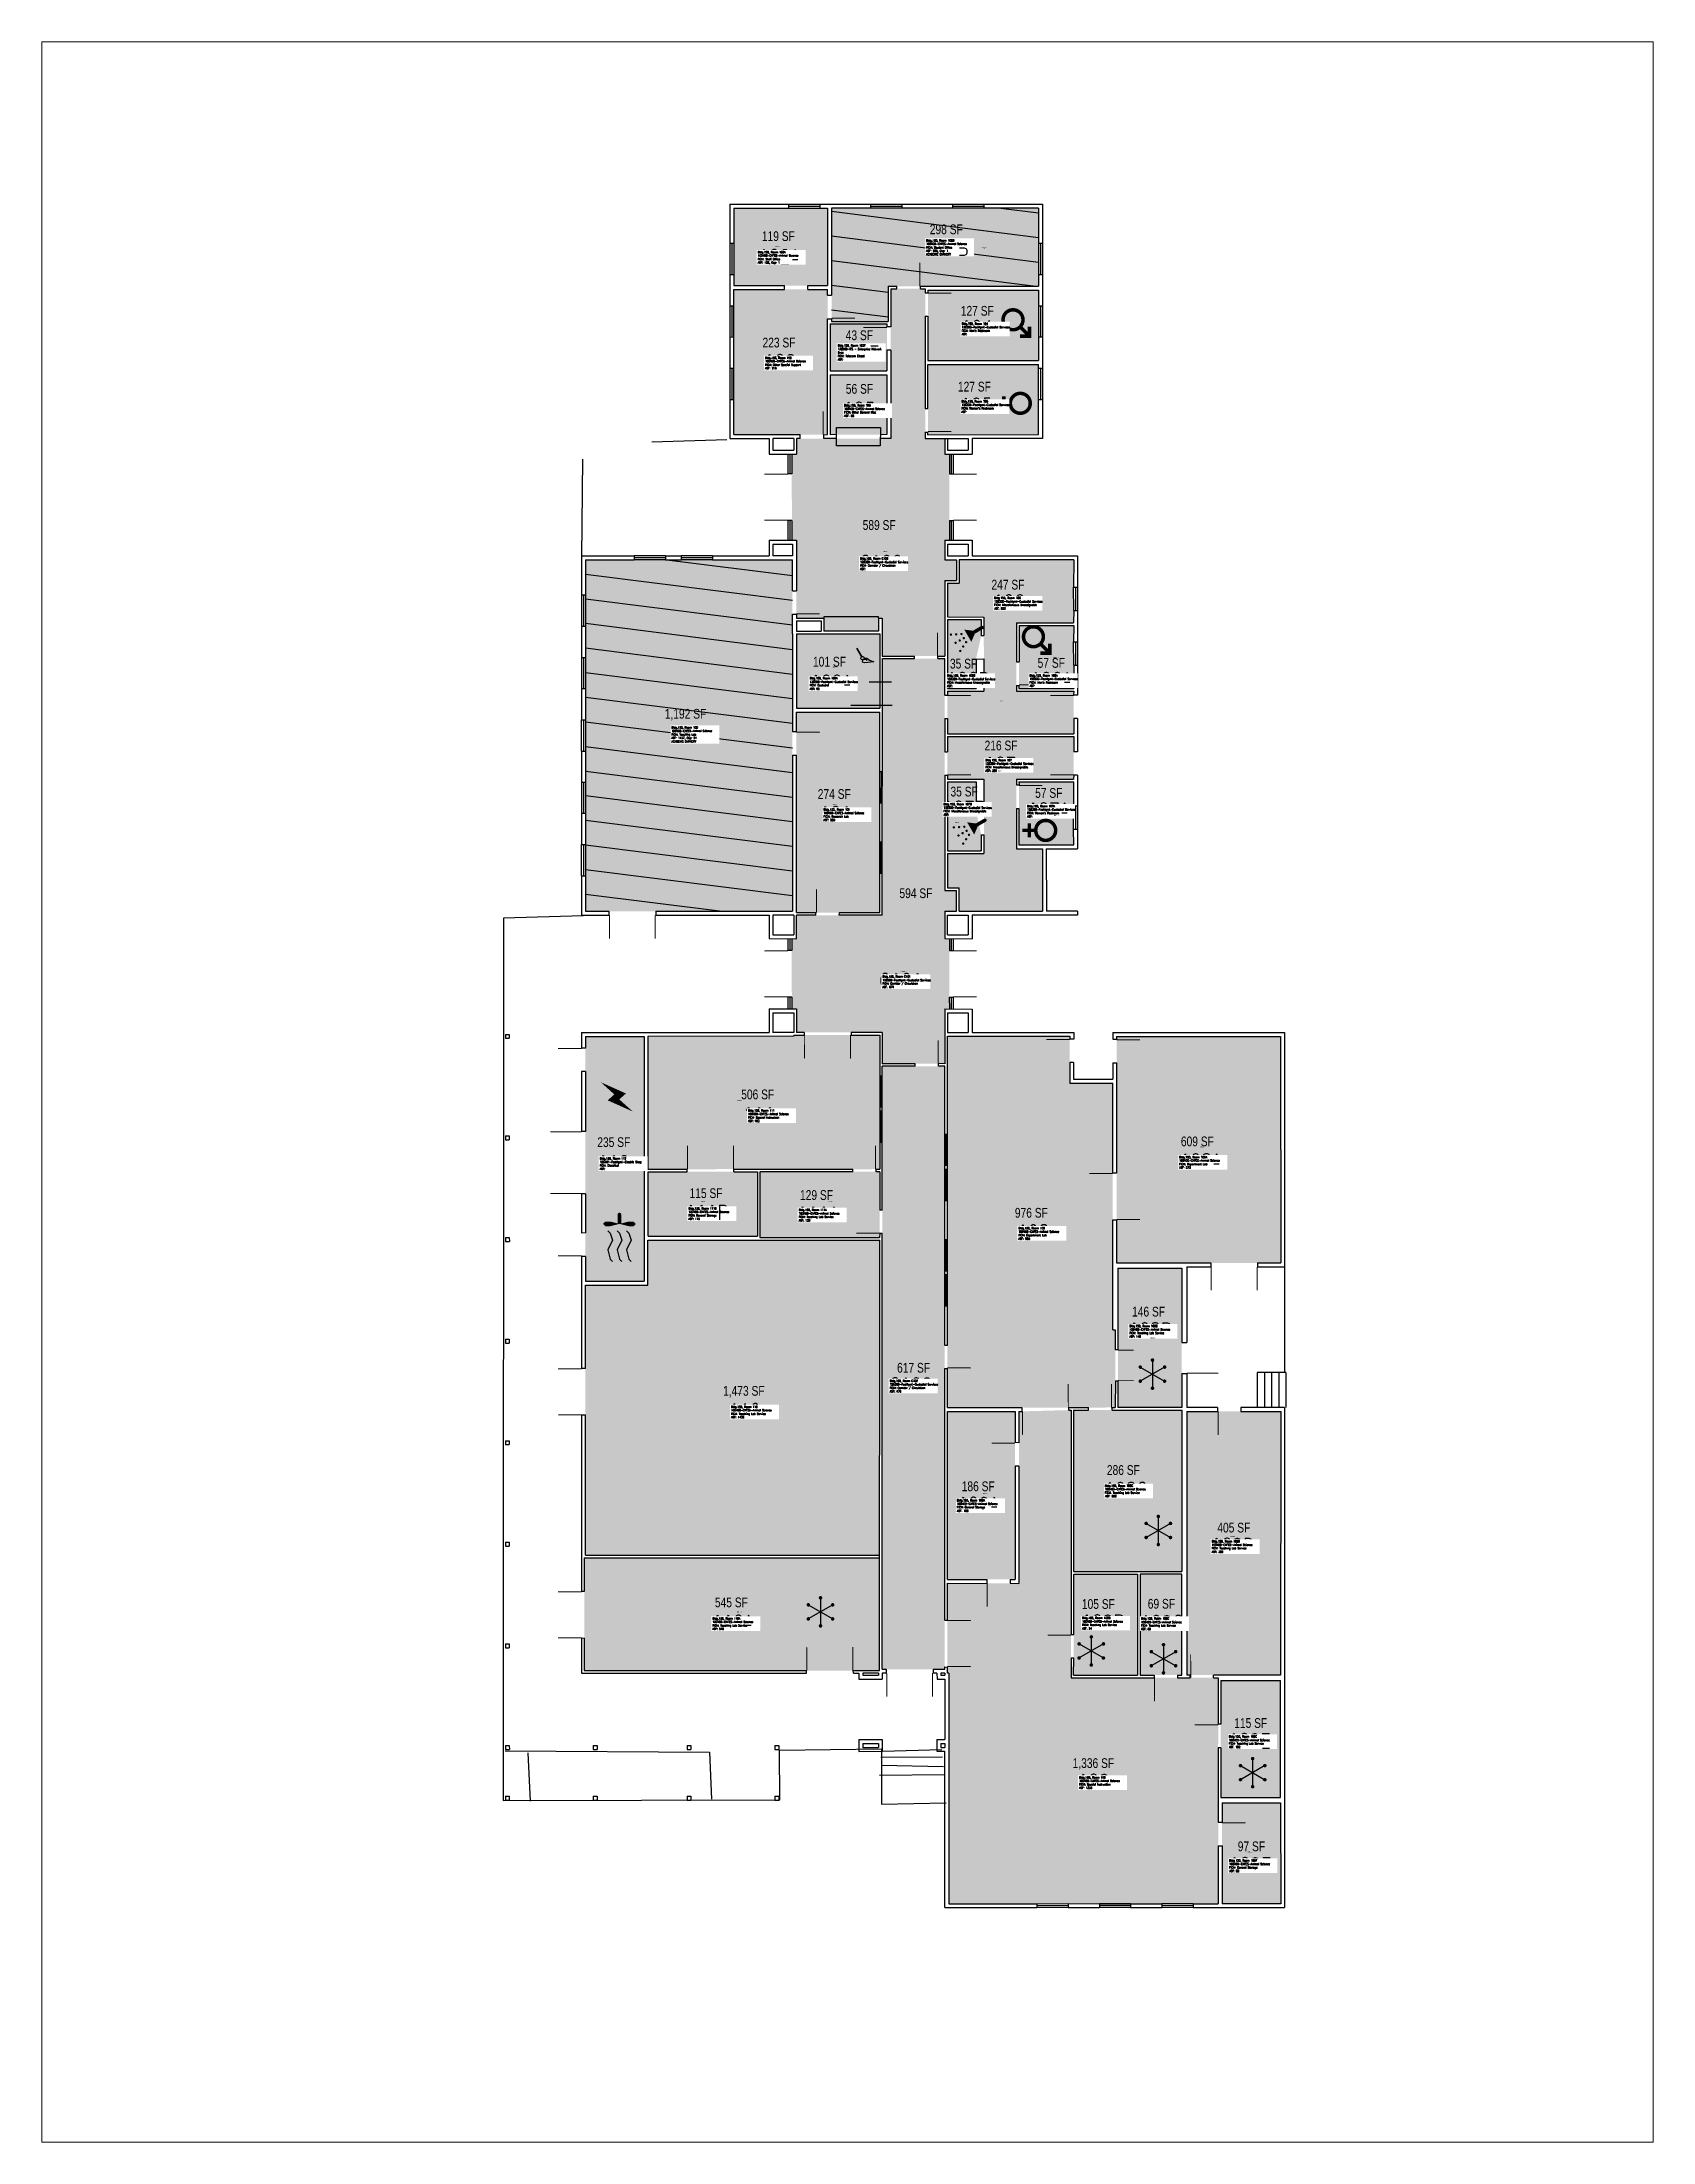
# Paper-space layout 'Layout1' of a CAD drawing. Header units: inches. Extents: x 0 to 8.2, y 0 to 10.7.
# The model-space entities are those that its viewports show. They can reach past a viewport. Long polylines and large blocks are cut down to what shows.
import ezdxf
from ezdxf.enums import TextEntityAlignment as Align

# ---------------------------------------------------------------- set-up
doc = ezdxf.new("R2010")
doc.units = ezdxf.units.IN
doc.header["$LTSCALE"] = 100
doc.header["$MEASUREMENT"] = 0
doc.layers.get('0').update_dxf_attribs({"linetype": 'CONTINUOUS'})
doc.layers.get('Defpoints').update_dxf_attribs({"linetype": 'CONTINUOUS'})
for name, color, linetype in [('A-DOOR', 2, 'CONTINUOUS'), ('A-FLOR', 3, 'CONTINUOUS'), ('A-GLAZ', 1, 'CONTINUOUS'), ('A-IDEN-ICON', 4, 'CONTINUOUS'), ('A-IDEN-RNUM', 7, 'CONTINUOUS'), ('A-IDEN-SNUM', 4, 'CONTINUOUS'), ('A-IDEN-VNUM', 4, 'CONTINUOUS'), ('A-SITE', 3, 'CONTINUOUS'), ('A-WALL', 5, 'CONTINUOUS'), ('AREA-TEXT', 3, 'CONTINUOUS'), ('Rooms-Capacity', 4, 'CONTINUOUS'), ('Rooms-Category-Color', 7, 'CONTINUOUS'), ('Rooms-College-Color', 7, 'CONTINUOUS'), ('Rooms-Department-Color', 7, 'CONTINUOUS'), ('Rooms-Division-Color', 7, 'CONTINUOUS'), ('Rooms-Information', 7, 'CONTINUOUS')]:
    doc.layers.add(name, color=color, linetype=linetype)
doc.styles.add('AREA', font='arial.ttf', dxfattribs={"width": 0.75, "height": 12})
doc.styles.add('ROOMSNUMBER', font='txt', dxfattribs={"height": 1})
doc.styles.add('ROOMVNUMBER', font='simplex.shx', dxfattribs={"width": 0.85})
pattern_1 = [(45, (0, 0), (-26.516504294, 26.516504294), [])]

# ---------------------------------------------------------------- blocks, each defined once
blk = doc.blocks.new('CPMEN')
at = {"color": 0, "linetype": 'ByBlock', "const_width": 0.015}
blk.add_lwpolyline([(-0.0575, -0.02, 1), (0.0275, -0.02, 1)], format="xyb", close=True, dxfattribs=at)
for points in [[(0.055, 0.01), (0.055, 0.05), (0.015, 0.05)], [(0.0151, 0.0101), (0.055, 0.05)]]:
    blk.add_lwpolyline(points, dxfattribs=at)
blk = doc.blocks.new('CPWOMEN')
at = {"color": 0, "linetype": 'ByBlock', "const_width": 0.015}
blk.add_lwpolyline([(-0.0375, 0, 1), (0.0475, 0, 1)], format="xyb", close=True, dxfattribs=at)
for points in [[(-0.025, -0.07), (0.035, -0.07)], [(0.005, -0.04), (0.005, -0.1)]]:
    blk.add_lwpolyline(points, dxfattribs=at)
blk = doc.blocks.new('CPELECT')
at = {"color": 0, "linetype": 'ByBlock'}
blk.add_lwpolyline([(0.0623, 0.0629, 0, 0.03, 0), (0.0105, -0.0168, 0.03, 0.03, 0), (-0.0105, 0.0068, 0.03, 0, 0), (-0.0623, -0.0729, 0.03, 0, 0)], format="xyseb", dxfattribs=at)
blk = doc.blocks.new('CPMECH')
at = {"color": 0, "linetype": 'ByBlock'}
for p, q in [((0.005, 0.025), (0.015, 0.035)), ((0.015, 0.035), (0.045, 0.045)), ((0.015, -0.005), (0.045, 0.005)), ((0.045, 0.045), (0.085, 0.025)), ((0.045, 0.005), (0.085, -0.015)), ((0.085, 0.025), (0.125, 0.035)), ((0.125, 0.035), (0.135, 0.045)), ((0.125, -0.005), (0.135, 0.005)), ((0.005, -0.015), (0.015, -0.005)), ((0.005, -0.055), (0.015, -0.045)), ((0.015, -0.045), (0.045, -0.035)), ((0.045, -0.035), (0.085, -0.055)), ((0.085, -0.015), (0.125, -0.005)), ((0.085, -0.055), (0.125, -0.045)), ((0.125, -0.045), (0.135, -0.035))]:
    blk.add_line(p, q, dxfattribs=at)
at = {"color": 0, "linetype": 'ByBlock', "const_width": 0.015}
blk.add_lwpolyline([(-0.025, -0.005), (-0.065, -0.005)], dxfattribs=at)
at = {"color": 0, "linetype": 'ByBlock', "const_width": 0.0075}
blk.add_lwpolyline([(-0.0682, -0.0069, 1), (-0.0618, -0.0031, 1)], format="xyb", close=True, dxfattribs=at)
at = {"color": 0, "linetype": 'ByBlock'}
for points in [[(-0.025, -0.005, 0, 0.02, 0), (-0.025, 0.035, 0.02, 0.02, 0), (-0.025, 0.055, 0.02, 0, 0), (-0.025, 0.065, 0, 0, 0)], [(-0.025, -0.005, 0, 0.02, 0), (-0.025, -0.045, 0.02, 0.02, 0), (-0.025, -0.065, 0.02, 0, 0), (-0.025, -0.075, 0, 0, 0)]]:
    blk.add_lwpolyline(points, format="xyseb", dxfattribs=at)
blk = doc.blocks.new('CPREF')
at = {"color": 0, "linetype": 'ByBlock'}
for p, q in [((-0.055, 0), (0.065, 0)), ((-0.025, 0.052), (0.035, -0.052)), ((-0.025, -0.052), (0.035, 0.052))]:
    blk.add_line(p, q, dxfattribs=at)
at = {"color": 0, "linetype": 'ByBlock', "const_width": 0.0075}
for points in [[(-0.0569, -0.0032, 1), (-0.0531, 0.0032, 1)], [(-0.0269, 0.0487, 1), (-0.0231, 0.0552, 1)], [(0.0331, 0.0487, 1), (0.0369, 0.0552, 1)], [(0.0631, -0.0032, 1), (0.0669, 0.0032, 1)], [(-0.0269, -0.0552, 1), (-0.0231, -0.0487, 1)], [(0.0331, -0.0552, 1), (0.0369, -0.0487, 1)]]:
    blk.add_lwpolyline(points, format="xyb", close=True, dxfattribs=at)
blk = doc.blocks.new('CPSHOWER')
at = {"color": 0, "linetype": 'ByBlock'}
blk.add_lwpolyline([(-0.015, 0.0396, 0, 0.06, 0), (0.005, 0.005, 0.06, 0.06, 0)], format="xyseb", dxfattribs=at)
for points, const_width in [([(-0.0319, 0.0624, 1), (-0.0281, 0.0689, 1)], 0.0075), ([(0.0302, -0.0036, 1), (0.0345, -0.0011, 1)], 0.005), ([(-0.0045, -0.0236, 1), (-0.0002, -0.0211, 1)], 0.005), ([(-0.0031, -0.0459, 1), (0.0012, -0.0434, 1)], 0.005), ([(-0.0018, -0.0682, 1), (0.0025, -0.0657, 1)], 0.005), ([(0.0128, -0.0136, 1), (0.0172, -0.0111, 1)], 0.005), ([(0.0228, -0.0309, 1), (0.0272, -0.0284, 1)], 0.005), ([(0.0328, -0.0482, 1), (0.0372, -0.0457, 1)], 0.005), ([(0.0488, -0.0159, 1), (0.0531, -0.0134, 1)], 0.005), ([(0.0675, -0.0282, 1), (0.0718, -0.0257, 1)], 0.005)]:
    blk.add_lwpolyline(points, format="xyb", close=True, dxfattribs=dict(at, const_width=const_width))
at = {"color": 0, "linetype": 'ByBlock', "const_width": 0.015}
blk.add_lwpolyline([(-0.01, 0.031), (-0.03, 0.0656)], dxfattribs=at)
blk = doc.blocks.new('CPCUST')
for p, q in [((0.017, -0.064), (0.02, -0.047)), ((0.036, -0.07), (0.017, -0.064)), ((0.026, -0.041), (0.045, -0.041)), ((0.03, -0.034), (0.038, -0.03)), ((0.112, -0.063), (0.036, -0.07)), ((0.038, -0.03), (0.053, -0.032)), ((0.045, -0.041), (0.054, -0.051)), ((0.053, -0.032), (0.075, -0.048)), ((0.075, -0.048), (0.112, -0.063))]:
    blk.add_line(p, q)
at = {"const_width": 0.015}
blk.add_lwpolyline([(-0.03, 0.05), (0.01, -0.019)], dxfattribs=at)
at = {"const_width": 0.0075}
blk.add_lwpolyline([(-0.033, 0.048, 1), (-0.027, 0.052, 1)], format="xyb", close=True, dxfattribs=at)
blk.add_circle((0.016, -0.031), 0.0141)

msp = doc.modelspace()

# ---------------------------------------------------------------- hatches: boundary and pattern name
at = {"layer": 'Rooms-Capacity'}
h = msp.add_hatch(dxfattribs=at)
h.set_pattern_fill('ANSI31', color=256, scale=300, style=0)
h.set_pattern_definition(pattern_1)
h.paths.add_polyline_path([(69146203, 27725373.1), (69146232.5, 27725411), (69146280.3, 27725472.6), (69146309.7, 27725510.5), (69146361.2, 27725576.9), (69146403.9, 27725543.8), (69146441.8, 27725514.3), (69146456, 27725503.3), (69146344.7, 27725359.9), (69146322.6, 27725331.5), (69146314.4, 27725320.8), (69146357, 27725287.7), (69146303.7, 27725219), (69146166.2, 27725325.7)])
h = msp.add_hatch(dxfattribs=at)
h.set_pattern_fill('ANSI31', color=256, scale=300, style=0)
h.set_pattern_definition(pattern_1)
h.paths.add_polyline_path([(69146668.6, 27724457.1), (69146706.6, 27724427.7), (69146744.5, 27724398.2), (69146787.5, 27724364.8), (69146809.6, 27724393.3), (69146853.7, 27724450.1), (69146982.5, 27724616), (69146792.9, 27724763.2), (69146764.5, 27724785.3), (69146730.5, 27724811.6), (69146702.1, 27724833.7), (69146646, 27724877.2), (69146622.1, 27724895.8), (69146593.7, 27724917.9), (69146556, 27724947.2), (69146480.6, 27724850), (69146451.1, 27724812.1), (69146436.4, 27724793.1), (69146407, 27724755.2), (69146361, 27724696), (69146403.6, 27724662.9), (69146441.5, 27724633.4), (69146479.5, 27724604), (69146517.4, 27724574.5), (69146555.3, 27724545.1), (69146593.2, 27724515.7), (69146630.7, 27724486.5)])
at = {"layer": 'Rooms-Category-Color', "true_color": 0xfa9ba3}
for points in [[(69146203, 27725373.1), (69146232.5, 27725411), (69146280.3, 27725472.6), (69146309.7, 27725510.5), (69146361.2, 27725576.9), (69146403.9, 27725543.8), (69146441.8, 27725514.3), (69146456, 27725503.3), (69146344.7, 27725359.9), (69146322.6, 27725331.5), (69146314.4, 27725320.8), (69146357, 27725287.7), (69146303.7, 27725219), (69146166.2, 27725325.7)], [(69146154.8, 27725144.7), (69146116.9, 27725174.1), (69146074.2, 27725207.2), (69146125.7, 27725273.6), (69146155.2, 27725311.5), (69146162.5, 27725321), (69146256.5, 27725248), (69146237.8, 27725223.9), (69146215.8, 27725195.5), (69146168.2, 27725134.2)]]:
    msp.add_hatch(color=241, dxfattribs=at).paths.add_polyline_path(points)
at = {"layer": 'Rooms-Category-Color', "true_color": 0xadadad}
for points in [[(69146479.7, 27725484.9), (69146517.6, 27725455.5), (69146546.1, 27725433.4), (69146441.8, 27725299.1), (69146388.1, 27725340.8), (69146359.7, 27725362.9), (69146356.5, 27725365.3), (69146460.8, 27725499.6)], [(69146593.5, 27725396.6), (69146555.5, 27725426), (69146550.8, 27725429.7), (69146446.6, 27725295.4), (69146500.3, 27725253.7), (69146528.7, 27725231.6), (69146531.9, 27725229.2), (69146636.1, 27725363.5)], [(69146680.1, 27725155.9), (69146656.4, 27725174.3), (69146599.5, 27725218.5), (69146575.8, 27725236.9), (69146571.5, 27725231.3), (69146552.6, 27725246.1), (69146534.2, 27725222.4), (69146526.3, 27725228.5), (69146497.8, 27725250.6), (69146385.7, 27725337.6), (69146357.2, 27725359.7), (69146352.5, 27725363.4), (69146347.9, 27725357.5), (69146325.8, 27725329), (69146320, 27725321.5), (69146366.2, 27725285.7), (69146394.6, 27725263.6), (69146501.7, 27725180.5), (69146491.8, 27725167.9), (69146450.4, 27725114.5), (69146438.5, 27725099.1), (69146416.4, 27725070.7), (69146412.7, 27725066), (69146431.7, 27725051.2), (69146427.4, 27725045.7), (69146451.1, 27725027.3), (69146508, 27724983.2), (69146531.7, 27724964.8), (69146536, 27724970.3), (69146597.4, 27724922.6), (69146625.8, 27724900.5), (69146630.7, 27724896.7), (69146656.5, 27724929.9), (69146672.3, 27724917.6), (69146723.8, 27724984), (69146708, 27724996.2), (69146711.7, 27725001), (69146757.5, 27724965.4), (69146787.9, 27725004.5), (69146809.9, 27725032.9), (69146816.4, 27725041.2), (69146724.8, 27725112.4), (69146735.8, 27725126.6), (69146710.5, 27725146.2), (69146699.5, 27725132), (69146675.8, 27725150.4)], [(69146415.8, 27725239.5), (69146359, 27725283.7), (69146305.6, 27725215), (69146362.5, 27725170.8)], [(69146919.4, 27725100.5), (69146926.5, 27725095), (69146980.5, 27725164.5), (69146985.2, 27725160.8), (69147013.6, 27725138.8), (69147032.2, 27725124.4), (69146913.2, 27724971.1), (69146894.7, 27724985.5), (69146866.2, 27725007.6), (69146861.5, 27725011.3), (69146895.8, 27725055.5), (69146856.7, 27725085.9), (69146828.3, 27725107.9), (69146805.8, 27725125.4), (69146771.4, 27725081.2), (69146730.4, 27725113.1), (69146741.4, 27725127.3), (69146713, 27725149.4), (69146820.9, 27725288.4), (69146854.1, 27725262.6), (69146882.5, 27725240.6), (69146897.5, 27725228.9), (69146843.5, 27725159.4), (69146890.9, 27725122.6)], [(69146921.8, 27725103.7), (69146893.4, 27725125.8), (69146849.2, 27725160.1), (69146900.7, 27725226.5), (69146920.4, 27725211.1), (69146948.9, 27725189.1), (69146977.3, 27725167), (69146925.8, 27725100.6)], [(69146806.5, 27725119.8), (69146825.8, 27725104.8), (69146849.4, 27725076.4), (69146885.3, 27725048.5), (69146858.3, 27725013.7), (69146774.6, 27725078.7)], [(69147087.1, 27725081.7), (69147033.1, 27725012.2), (69147040.2, 27725006.7), (69147068.7, 27724984.6), (69147117.6, 27724946.6), (69147142.2, 27724978.2), (69147218, 27724919.3), (69147139.5, 27724818.2), (69147111.1, 27724840.3), (69147100, 27724826.1), (69147058.2, 27724858.6), (69147092.5, 27724902.8), (69147070, 27724920.3), (69147041.6, 27724942.4), (69147002.5, 27724972.7), (69146968.1, 27724928.5), (69146963.4, 27724932.2), (69146934.9, 27724954.3), (69146916.4, 27724968.7), (69147035.4, 27725121.9), (69147053.9, 27725107.5), (69147082.4, 27725085.4)], [(69147147.9, 27725034.5), (69147119.5, 27725056.6), (69147090.3, 27725079.3), (69147038.7, 27725012.9), (69147042.7, 27725009.9), (69147071.1, 27724987.8), (69147115.4, 27724953.4), (69147166.9, 27725019.8)], [(69146791, 27725002.1), (69146760.7, 27724963), (69147071.9, 27724721.3), (69147031.4, 27724669.2), (69147009.3, 27724640.8), (69146990.9, 27724617.1), (69147019.4, 27724595), (69147015.1, 27724589.5), (69147029.3, 27724578.4), (69147086.2, 27724534.3), (69147100.4, 27724523.2), (69147104.7, 27724528.8), (69147133.1, 27724506.7), (69147140.5, 27724516.2), (69147184.6, 27724573), (69147214.1, 27724611), (69147252, 27724581.5), (69147283, 27724621.4), (69147305, 27724649.9), (69147310.9, 27724657.4), (69147244.5, 27724708.9), (69147248.8, 27724714.4), (69147234.6, 27724725.4), (69147177.7, 27724769.6), (69147163.5, 27724780.6), (69147159.2, 27724775.1), (69147126, 27724800.8), (69147137.1, 27724815.1), (69147111.8, 27724834.7), (69147100.7, 27724820.5), (69146960.9, 27724929), (69146932.5, 27724951.1), (69146892.2, 27724982.4), (69146863.8, 27725004.4), (69146819.5, 27725038.8), (69146813.1, 27725030.5)], [(69146705.8, 27724838.4), (69146734.2, 27724816.4), (69146739.8, 27724812.1), (69146818.2, 27724913.2), (69146728.2, 27724983.1), (69146649.7, 27724882)], [(69146998.3, 27724960.8), (69147034.2, 27724932.9), (69147067.5, 27724917.1), (69147086.9, 27724902.1), (69147055, 27724861), (69146971.3, 27724926)], [(69148045.5, 27724087.1), (69148042.7, 27724089.2), (69147985.8, 27724133.4), (69147680.5, 27724370.4), (69147652.1, 27724392.4), (69147314, 27724654.9), (69147308.2, 27724647.4), (69147286.1, 27724619), (69147255.2, 27724579.1), (69147429.7, 27724443.5), (69147458.2, 27724421.5), (69147986.6, 27724011.2), (69147990.3, 27724016), (69148034.4, 27724072.8)], [(69147054.5, 27724157.6), (69147130.3, 27724098.7), (69147177.7, 27724061.9), (69147206.2, 27724039.8), (69147236.2, 27724016.5), (69147291.4, 27724087.6), (69146994.4, 27724318.2), (69146939.2, 27724247.1), (69146953.4, 27724236), (69146981.8, 27724214)]]:
    msp.add_hatch(color=253, dxfattribs=at).paths.add_polyline_path(points)
at = {"layer": 'Rooms-Category-Color', "true_color": 0xe3f498}
for points in [[(69146437.4, 27725107.6), (69146433.8, 27725102.8), (69146411.7, 27725074.4), (69146349.1, 27724993.8), (69146306.5, 27725026.9), (69146268.6, 27725056.4), (69146230.6, 27725085.8), (69146192.7, 27725115.2), (69146173, 27725130.6), (69146220.5, 27725191.8), (69146242.6, 27725220.2), (69146261.3, 27725244.3)], [(69147439.6, 27724891.6), (69147443.1, 27724888.9), (69147471.6, 27724866.8), (69147605.5, 27724762.9), (69147662.3, 27724718.7), (69147714.5, 27724678.2), (69147803.1, 27724792.4), (69147847.2, 27724849.3), (69147869, 27724877.3), (69147594.1, 27725090.7)], [(69146668.6, 27724457.1), (69146706.6, 27724427.7), (69146744.5, 27724398.2), (69146787.5, 27724364.8), (69146809.6, 27724393.3), (69146853.7, 27724450.1), (69146982.5, 27724616), (69146792.9, 27724763.2), (69146764.5, 27724785.3), (69146730.5, 27724811.6), (69146702.1, 27724833.7), (69146646, 27724877.2), (69146622.1, 27724895.8), (69146593.7, 27724917.9), (69146556, 27724947.2), (69146480.6, 27724850), (69146451.1, 27724812.1), (69146436.4, 27724793.1), (69146407, 27724755.2), (69146361, 27724696), (69146403.6, 27724662.9), (69146441.5, 27724633.4), (69146479.5, 27724604), (69146517.4, 27724574.5), (69146555.3, 27724545.1), (69146593.2, 27724515.7), (69146630.7, 27724486.5)], [(69147006.2, 27724643.2), (69147028.3, 27724671.7), (69147066.3, 27724720.6), (69146823, 27724909.5), (69146744.5, 27724808.4), (69146768.2, 27724790), (69146796.6, 27724767.9), (69146987.8, 27724619.5)], [(69147791.9, 27724610.6), (69147794.3, 27724613.7), (69147818.3, 27724595.1), (69147856.2, 27724565.7), (69147888.6, 27724540.5), (69147885.5, 27724536.6), (69147863.5, 27724508.1), (69147844.8, 27724484), (69147800.6, 27724427.2), (69147730.4, 27724336.7), (69147683, 27724373.5), (69147654.6, 27724395.6), (69147280.1, 27724686.3), (69147395.4, 27724834.8), (69147398.8, 27724832.2), (69147427.2, 27724810.1), (69147452.3, 27724790.6), (69147492.8, 27724842.8), (69147601.8, 27724758.1), (69147658.7, 27724714)], [(69147910.1, 27724653), (69147872.2, 27724682.4), (69147782.1, 27724752.3), (69147722, 27724674.9), (69147820.7, 27724598.3), (69147858.7, 27724568.8), (69147891, 27724543.7), (69147951.1, 27724621.1)], [(69148283.8, 27724379.3), (69148305.8, 27724407.8), (69148369, 27724489.1), (69148049.1, 27724737.5), (69148011.7, 27724689.3), (69147989.6, 27724660.9), (69147960.8, 27724623.7), (69148280.7, 27724375.4)], [(69147374.1, 27724474.7), (69147377.5, 27724479), (69147214.8, 27724605.3), (69147187.8, 27724570.6), (69147143.6, 27724513.7), (69147133.8, 27724501.1), (69147135.4, 27724499.9), (69146998.1, 27724322.9), (69147159.2, 27724197.8), (69147196, 27724245.2), (69147240.1, 27724302.1), (69147352.1, 27724446.2)], [(69147866.6, 27724505.7), (69147888.7, 27724534.1), (69147954.3, 27724618.6), (69148150.2, 27724466.6), (69148048.4, 27724335.4), (69147852.5, 27724487.5)], [(69147377.3, 27724472.2), (69147355.2, 27724443.8), (69147267.8, 27724331.2), (69147347.6, 27724269.3), (69147460.4, 27724414.6), (69147455.7, 27724418.3), (69147427.3, 27724440.4), (69147380.7, 27724476.6)], [(69147980.8, 27724218.9), (69148002.8, 27724247.4), (69148011.1, 27724258), (69147868.9, 27724368.4), (69147840.5, 27724390.5), (69147802.6, 27724419.9), (69147805.3, 27724423.5), (69147847.9, 27724481.6), (69147850.1, 27724484.4), (69148122.6, 27724272.8), (69148151, 27724250.7), (69148174.7, 27724232.3), (69148252.9, 27724333), (69148275, 27724361.5), (69148286.9, 27724376.9), (69148309, 27724405.3), (69148313.3, 27724410.8), (69148369.8, 27724367), (69148398.2, 27724344.9), (69148488.7, 27724274.7), (69148517.1, 27724252.6), (69148587.4, 27724198), (69148563.8, 27724167.6), (69148534.4, 27724129.7), (69148504.9, 27724091.8), (69148475.5, 27724053.9), (69148446, 27724016), (69148416.6, 27723978.1), (69148333.5, 27723871), (69148053.9, 27724088.1), (69148052.7, 27724086.5), (69148045.2, 27724092.4), (69147988.3, 27724136.5), (69147943.7, 27724171.2)], [(69148318.9, 27724411.5), (69148372.2, 27724370.2), (69148400.7, 27724348.1), (69148461.1, 27724301.2), (69148517.5, 27724373.8), (69148375.3, 27724484.2)], [(69148249.7, 27724335.5), (69148271.8, 27724363.9), (69148275.8, 27724369.1), (69148153.4, 27724464.1), (69148114.1, 27724413.6), (69148236.6, 27724318.5)], [(69147342, 27723934.3), (69147398.9, 27723890.2), (69147568.7, 27723758.3), (69147845.9, 27724115.4), (69147463.6, 27724412.2), (69147245.3, 27724131), (69147299.8, 27724088.7), (69147240.9, 27724012.8)], [(69148174, 27724237.9), (69148153.5, 27724253.9), (69148125, 27724276), (69148051.6, 27724333), (69148111.7, 27724410.4), (69148234.1, 27724315.3)], [(69147960.9, 27723974.8), (69147985.7, 27724006.8), (69147849.1, 27724112.9), (69147570.7, 27723754.3), (69147611.4, 27723722.7), (69147668.2, 27723678.6), (69147707.3, 27723648.2), (69147916.7, 27723918)]]:
    msp.add_hatch(color=61, dxfattribs=at).paths.add_polyline_path(points)
at = {"layer": 'Rooms-Category-Color', "true_color": 0xfbafa2}
msp.add_hatch(color=21, dxfattribs=at).paths.add_polyline_path([(69146487.1, 27725171.5), (69146445.7, 27725118.2), (69146439.9, 27725110.7), (69146367.2, 27725167.1), (69146420.6, 27725235.8), (69146493.2, 27725179.4)])
at = {"layer": 'Rooms-Category-Color', "true_color": 0xe3c5e1}
for points in [[(69147836.8, 27724385.8), (69147865.3, 27724363.7), (69148002.7, 27724257), (69147998.1, 27724251.1), (69147976, 27724222.6), (69147938.9, 27724174.8), (69147735.1, 27724333), (69147798.9, 27724415.2)], [(69148468.6, 27724297.8), (69148492.3, 27724279.4), (69148520.8, 27724257.4), (69148591.1, 27724202.8), (69148646.3, 27724273.9), (69148523.8, 27724368.9)], [(69147199.1, 27724242.8), (69147243.3, 27724299.6), (69147265.4, 27724328.1), (69147343.6, 27724267.4), (69147240.6, 27724134.7), (69147162.4, 27724195.4)]]:
    msp.add_hatch(color=254, dxfattribs=at).paths.add_polyline_path(points)
at = {"layer": 'Rooms-College-Color', "true_color": 0xe3c5e1}
for points in [[(69146203, 27725373.1), (69146232.5, 27725411), (69146280.3, 27725472.6), (69146309.7, 27725510.5), (69146361.2, 27725576.9), (69146403.9, 27725543.8), (69146441.8, 27725514.3), (69146456, 27725503.3), (69146344.7, 27725359.9), (69146322.6, 27725331.5), (69146314.4, 27725320.8), (69146357, 27725287.7), (69146303.7, 27725219), (69146166.2, 27725325.7)], [(69146154.8, 27725144.7), (69146116.9, 27725174.1), (69146074.2, 27725207.2), (69146125.7, 27725273.6), (69146155.2, 27725311.5), (69146162.5, 27725321), (69146256.5, 27725248), (69146237.8, 27725223.9), (69146215.8, 27725195.5), (69146168.2, 27725134.2)], [(69146919.4, 27725100.5), (69146926.5, 27725095), (69146980.5, 27725164.5), (69146985.2, 27725160.8), (69147013.6, 27725138.8), (69147032.2, 27725124.4), (69146913.2, 27724971.1), (69146894.7, 27724985.5), (69146866.2, 27725007.6), (69146861.5, 27725011.3), (69146895.8, 27725055.5), (69146856.7, 27725085.9), (69146828.3, 27725107.9), (69146805.8, 27725125.4), (69146771.4, 27725081.2), (69146730.4, 27725113.1), (69146741.4, 27725127.3), (69146713, 27725149.4), (69146820.9, 27725288.4), (69146854.1, 27725262.6), (69146882.5, 27725240.6), (69146897.5, 27725228.9), (69146843.5, 27725159.4), (69146890.9, 27725122.6)], [(69146437.4, 27725107.6), (69146433.8, 27725102.8), (69146411.7, 27725074.4), (69146349.1, 27724993.8), (69146306.5, 27725026.9), (69146268.6, 27725056.4), (69146230.6, 27725085.8), (69146192.7, 27725115.2), (69146173, 27725130.6), (69146220.5, 27725191.8), (69146242.6, 27725220.2), (69146261.3, 27725244.3)], [(69146487.1, 27725171.5), (69146445.7, 27725118.2), (69146439.9, 27725110.7), (69146367.2, 27725167.1), (69146420.6, 27725235.8), (69146493.2, 27725179.4)], [(69147087.1, 27725081.7), (69147033.1, 27725012.2), (69147040.2, 27725006.7), (69147068.7, 27724984.6), (69147117.6, 27724946.6), (69147142.2, 27724978.2), (69147218, 27724919.3), (69147139.5, 27724818.2), (69147111.1, 27724840.3), (69147100, 27724826.1), (69147058.2, 27724858.6), (69147092.5, 27724902.8), (69147070, 27724920.3), (69147041.6, 27724942.4), (69147002.5, 27724972.7), (69146968.1, 27724928.5), (69146963.4, 27724932.2), (69146934.9, 27724954.3), (69146916.4, 27724968.7), (69147035.4, 27725121.9), (69147053.9, 27725107.5), (69147082.4, 27725085.4)], [(69147439.6, 27724891.6), (69147443.1, 27724888.9), (69147471.6, 27724866.8), (69147605.5, 27724762.9), (69147662.3, 27724718.7), (69147714.5, 27724678.2), (69147803.1, 27724792.4), (69147847.2, 27724849.3), (69147869, 27724877.3), (69147594.1, 27725090.7)], [(69146791, 27725002.1), (69146760.7, 27724963), (69147071.9, 27724721.3), (69147031.4, 27724669.2), (69147009.3, 27724640.8), (69146990.9, 27724617.1), (69147019.4, 27724595), (69147015.1, 27724589.5), (69147029.3, 27724578.4), (69147086.2, 27724534.3), (69147100.4, 27724523.2), (69147104.7, 27724528.8), (69147133.1, 27724506.7), (69147140.5, 27724516.2), (69147184.6, 27724573), (69147214.1, 27724611), (69147252, 27724581.5), (69147283, 27724621.4), (69147305, 27724649.9), (69147310.9, 27724657.4), (69147244.5, 27724708.9), (69147248.8, 27724714.4), (69147234.6, 27724725.4), (69147177.7, 27724769.6), (69147163.5, 27724780.6), (69147159.2, 27724775.1), (69147126, 27724800.8), (69147137.1, 27724815.1), (69147111.8, 27724834.7), (69147100.7, 27724820.5), (69146960.9, 27724929), (69146932.5, 27724951.1), (69146892.2, 27724982.4), (69146863.8, 27725004.4), (69146819.5, 27725038.8), (69146813.1, 27725030.5)], [(69146705.8, 27724838.4), (69146734.2, 27724816.4), (69146739.8, 27724812.1), (69146818.2, 27724913.2), (69146728.2, 27724983.1), (69146649.7, 27724882)], [(69146668.6, 27724457.1), (69146706.6, 27724427.7), (69146744.5, 27724398.2), (69146787.5, 27724364.8), (69146809.6, 27724393.3), (69146853.7, 27724450.1), (69146982.5, 27724616), (69146792.9, 27724763.2), (69146764.5, 27724785.3), (69146730.5, 27724811.6), (69146702.1, 27724833.7), (69146646, 27724877.2), (69146622.1, 27724895.8), (69146593.7, 27724917.9), (69146556, 27724947.2), (69146480.6, 27724850), (69146451.1, 27724812.1), (69146436.4, 27724793.1), (69146407, 27724755.2), (69146361, 27724696), (69146403.6, 27724662.9), (69146441.5, 27724633.4), (69146479.5, 27724604), (69146517.4, 27724574.5), (69146555.3, 27724545.1), (69146593.2, 27724515.7), (69146630.7, 27724486.5)], [(69147006.2, 27724643.2), (69147028.3, 27724671.7), (69147066.3, 27724720.6), (69146823, 27724909.5), (69146744.5, 27724808.4), (69146768.2, 27724790), (69146796.6, 27724767.9), (69146987.8, 27724619.5)], [(69147791.9, 27724610.6), (69147794.3, 27724613.7), (69147818.3, 27724595.1), (69147856.2, 27724565.7), (69147888.6, 27724540.5), (69147885.5, 27724536.6), (69147863.5, 27724508.1), (69147844.8, 27724484), (69147800.6, 27724427.2), (69147730.4, 27724336.7), (69147683, 27724373.5), (69147654.6, 27724395.6), (69147280.1, 27724686.3), (69147395.4, 27724834.8), (69147398.8, 27724832.2), (69147427.2, 27724810.1), (69147452.3, 27724790.6), (69147492.8, 27724842.8), (69147601.8, 27724758.1), (69147658.7, 27724714)], [(69147910.1, 27724653), (69147872.2, 27724682.4), (69147782.1, 27724752.3), (69147722, 27724674.9), (69147820.7, 27724598.3), (69147858.7, 27724568.8), (69147891, 27724543.7), (69147951.1, 27724621.1)], [(69148283.8, 27724379.3), (69148305.8, 27724407.8), (69148369, 27724489.1), (69148049.1, 27724737.5), (69148011.7, 27724689.3), (69147989.6, 27724660.9), (69147960.8, 27724623.7), (69148280.7, 27724375.4)], [(69148045.5, 27724087.1), (69148042.7, 27724089.2), (69147985.8, 27724133.4), (69147680.5, 27724370.4), (69147652.1, 27724392.4), (69147314, 27724654.9), (69147308.2, 27724647.4), (69147286.1, 27724619), (69147255.2, 27724579.1), (69147429.7, 27724443.5), (69147458.2, 27724421.5), (69147986.6, 27724011.2), (69147990.3, 27724016), (69148034.4, 27724072.8)], [(69147374.1, 27724474.7), (69147377.5, 27724479), (69147214.8, 27724605.3), (69147187.8, 27724570.6), (69147143.6, 27724513.7), (69147133.8, 27724501.1), (69147135.4, 27724499.9), (69146998.1, 27724322.9), (69147159.2, 27724197.8), (69147196, 27724245.2), (69147240.1, 27724302.1), (69147352.1, 27724446.2)], [(69147866.6, 27724505.7), (69147888.7, 27724534.1), (69147954.3, 27724618.6), (69148150.2, 27724466.6), (69148048.4, 27724335.4), (69147852.5, 27724487.5)], [(69147377.3, 27724472.2), (69147355.2, 27724443.8), (69147267.8, 27724331.2), (69147347.6, 27724269.3), (69147460.4, 27724414.6), (69147455.7, 27724418.3), (69147427.3, 27724440.4), (69147380.7, 27724476.6)], [(69147980.8, 27724218.9), (69148002.8, 27724247.4), (69148011.1, 27724258), (69147868.9, 27724368.4), (69147840.5, 27724390.5), (69147802.6, 27724419.9), (69147805.3, 27724423.5), (69147847.9, 27724481.6), (69147850.1, 27724484.4), (69148122.6, 27724272.8), (69148151, 27724250.7), (69148174.7, 27724232.3), (69148252.9, 27724333), (69148275, 27724361.5), (69148286.9, 27724376.9), (69148309, 27724405.3), (69148313.3, 27724410.8), (69148369.8, 27724367), (69148398.2, 27724344.9), (69148488.7, 27724274.7), (69148517.1, 27724252.6), (69148587.4, 27724198), (69148563.8, 27724167.6), (69148534.4, 27724129.7), (69148504.9, 27724091.8), (69148475.5, 27724053.9), (69148446, 27724016), (69148416.6, 27723978.1), (69148333.5, 27723871), (69148053.9, 27724088.1), (69148052.7, 27724086.5), (69148045.2, 27724092.4), (69147988.3, 27724136.5), (69147943.7, 27724171.2)], [(69148318.9, 27724411.5), (69148372.2, 27724370.2), (69148400.7, 27724348.1), (69148461.1, 27724301.2), (69148517.5, 27724373.8), (69148375.3, 27724484.2)], [(69148249.7, 27724335.5), (69148271.8, 27724363.9), (69148275.8, 27724369.1), (69148153.4, 27724464.1), (69148114.1, 27724413.6), (69148236.6, 27724318.5)], [(69147342, 27723934.3), (69147398.9, 27723890.2), (69147568.7, 27723758.3), (69147845.9, 27724115.4), (69147463.6, 27724412.2), (69147245.3, 27724131), (69147299.8, 27724088.7), (69147240.9, 27724012.8)], [(69147836.8, 27724385.8), (69147865.3, 27724363.7), (69148002.7, 27724257), (69147998.1, 27724251.1), (69147976, 27724222.6), (69147938.9, 27724174.8), (69147735.1, 27724333), (69147798.9, 27724415.2)], [(69148174, 27724237.9), (69148153.5, 27724253.9), (69148125, 27724276), (69148051.6, 27724333), (69148111.7, 27724410.4), (69148234.1, 27724315.3)], [(69148468.6, 27724297.8), (69148492.3, 27724279.4), (69148520.8, 27724257.4), (69148591.1, 27724202.8), (69148646.3, 27724273.9), (69148523.8, 27724368.9)], [(69147199.1, 27724242.8), (69147243.3, 27724299.6), (69147265.4, 27724328.1), (69147343.6, 27724267.4), (69147240.6, 27724134.7), (69147162.4, 27724195.4)], [(69147960.9, 27723974.8), (69147985.7, 27724006.8), (69147849.1, 27724112.9), (69147570.7, 27723754.3), (69147611.4, 27723722.7), (69147668.2, 27723678.6), (69147707.3, 27723648.2), (69147916.7, 27723918)]]:
    msp.add_hatch(color=254, dxfattribs=at).paths.add_polyline_path(points)
at = {"layer": 'Rooms-College-Color', "true_color": 0xadadad}
for points in [[(69146479.7, 27725484.9), (69146517.6, 27725455.5), (69146546.1, 27725433.4), (69146441.8, 27725299.1), (69146388.1, 27725340.8), (69146359.7, 27725362.9), (69146356.5, 27725365.3), (69146460.8, 27725499.6)], [(69146593.5, 27725396.6), (69146555.5, 27725426), (69146550.8, 27725429.7), (69146446.6, 27725295.4), (69146500.3, 27725253.7), (69146528.7, 27725231.6), (69146531.9, 27725229.2), (69146636.1, 27725363.5)], [(69146680.1, 27725155.9), (69146656.4, 27725174.3), (69146599.5, 27725218.5), (69146575.8, 27725236.9), (69146571.5, 27725231.3), (69146552.6, 27725246.1), (69146534.2, 27725222.4), (69146526.3, 27725228.5), (69146497.8, 27725250.6), (69146385.7, 27725337.6), (69146357.2, 27725359.7), (69146352.5, 27725363.4), (69146347.9, 27725357.5), (69146325.8, 27725329), (69146320, 27725321.5), (69146366.2, 27725285.7), (69146394.6, 27725263.6), (69146501.7, 27725180.5), (69146491.8, 27725167.9), (69146450.4, 27725114.5), (69146438.5, 27725099.1), (69146416.4, 27725070.7), (69146412.7, 27725066), (69146431.7, 27725051.2), (69146427.4, 27725045.7), (69146451.1, 27725027.3), (69146508, 27724983.2), (69146531.7, 27724964.8), (69146536, 27724970.3), (69146597.4, 27724922.6), (69146625.8, 27724900.5), (69146630.7, 27724896.7), (69146656.5, 27724929.9), (69146672.3, 27724917.6), (69146723.8, 27724984), (69146708, 27724996.2), (69146711.7, 27725001), (69146757.5, 27724965.4), (69146787.9, 27725004.5), (69146809.9, 27725032.9), (69146816.4, 27725041.2), (69146724.8, 27725112.4), (69146735.8, 27725126.6), (69146710.5, 27725146.2), (69146699.5, 27725132), (69146675.8, 27725150.4)], [(69146415.8, 27725239.5), (69146359, 27725283.7), (69146305.6, 27725215), (69146362.5, 27725170.8)], [(69146921.8, 27725103.7), (69146893.4, 27725125.8), (69146849.2, 27725160.1), (69146900.7, 27725226.5), (69146920.4, 27725211.1), (69146948.9, 27725189.1), (69146977.3, 27725167), (69146925.8, 27725100.6)], [(69146806.5, 27725119.8), (69146825.8, 27725104.8), (69146849.4, 27725076.4), (69146885.3, 27725048.5), (69146858.3, 27725013.7), (69146774.6, 27725078.7)], [(69147147.9, 27725034.5), (69147119.5, 27725056.6), (69147090.3, 27725079.3), (69147038.7, 27725012.9), (69147042.7, 27725009.9), (69147071.1, 27724987.8), (69147115.4, 27724953.4), (69147166.9, 27725019.8)], [(69146998.3, 27724960.8), (69147034.2, 27724932.9), (69147067.5, 27724917.1), (69147086.9, 27724902.1), (69147055, 27724861), (69146971.3, 27724926)], [(69147054.5, 27724157.6), (69147130.3, 27724098.7), (69147177.7, 27724061.9), (69147206.2, 27724039.8), (69147236.2, 27724016.5), (69147291.4, 27724087.6), (69146994.4, 27724318.2), (69146939.2, 27724247.1), (69146953.4, 27724236), (69146981.8, 27724214)]]:
    msp.add_hatch(color=253, dxfattribs=at).paths.add_polyline_path(points)
at = {"layer": 'Rooms-Department-Color', "true_color": 0xe3c5e1}
for points in [[(69146203, 27725373.1), (69146232.5, 27725411), (69146280.3, 27725472.6), (69146309.7, 27725510.5), (69146361.2, 27725576.9), (69146403.9, 27725543.8), (69146441.8, 27725514.3), (69146456, 27725503.3), (69146344.7, 27725359.9), (69146322.6, 27725331.5), (69146314.4, 27725320.8), (69146357, 27725287.7), (69146303.7, 27725219), (69146166.2, 27725325.7)], [(69146154.8, 27725144.7), (69146116.9, 27725174.1), (69146074.2, 27725207.2), (69146125.7, 27725273.6), (69146155.2, 27725311.5), (69146162.5, 27725321), (69146256.5, 27725248), (69146237.8, 27725223.9), (69146215.8, 27725195.5), (69146168.2, 27725134.2)], [(69146437.4, 27725107.6), (69146433.8, 27725102.8), (69146411.7, 27725074.4), (69146349.1, 27724993.8), (69146306.5, 27725026.9), (69146268.6, 27725056.4), (69146230.6, 27725085.8), (69146192.7, 27725115.2), (69146173, 27725130.6), (69146220.5, 27725191.8), (69146242.6, 27725220.2), (69146261.3, 27725244.3)], [(69146487.1, 27725171.5), (69146445.7, 27725118.2), (69146439.9, 27725110.7), (69146367.2, 27725167.1), (69146420.6, 27725235.8), (69146493.2, 27725179.4)], [(69147439.6, 27724891.6), (69147443.1, 27724888.9), (69147471.6, 27724866.8), (69147605.5, 27724762.9), (69147662.3, 27724718.7), (69147714.5, 27724678.2), (69147803.1, 27724792.4), (69147847.2, 27724849.3), (69147869, 27724877.3), (69147594.1, 27725090.7)], [(69146668.6, 27724457.1), (69146706.6, 27724427.7), (69146744.5, 27724398.2), (69146787.5, 27724364.8), (69146809.6, 27724393.3), (69146853.7, 27724450.1), (69146982.5, 27724616), (69146792.9, 27724763.2), (69146764.5, 27724785.3), (69146730.5, 27724811.6), (69146702.1, 27724833.7), (69146646, 27724877.2), (69146622.1, 27724895.8), (69146593.7, 27724917.9), (69146556, 27724947.2), (69146480.6, 27724850), (69146451.1, 27724812.1), (69146436.4, 27724793.1), (69146407, 27724755.2), (69146361, 27724696), (69146403.6, 27724662.9), (69146441.5, 27724633.4), (69146479.5, 27724604), (69146517.4, 27724574.5), (69146555.3, 27724545.1), (69146593.2, 27724515.7), (69146630.7, 27724486.5)], [(69147006.2, 27724643.2), (69147028.3, 27724671.7), (69147066.3, 27724720.6), (69146823, 27724909.5), (69146744.5, 27724808.4), (69146768.2, 27724790), (69146796.6, 27724767.9), (69146987.8, 27724619.5)], [(69147791.9, 27724610.6), (69147794.3, 27724613.7), (69147818.3, 27724595.1), (69147856.2, 27724565.7), (69147888.6, 27724540.5), (69147885.5, 27724536.6), (69147863.5, 27724508.1), (69147844.8, 27724484), (69147800.6, 27724427.2), (69147730.4, 27724336.7), (69147683, 27724373.5), (69147654.6, 27724395.6), (69147280.1, 27724686.3), (69147395.4, 27724834.8), (69147398.8, 27724832.2), (69147427.2, 27724810.1), (69147452.3, 27724790.6), (69147492.8, 27724842.8), (69147601.8, 27724758.1), (69147658.7, 27724714)], [(69147910.1, 27724653), (69147872.2, 27724682.4), (69147782.1, 27724752.3), (69147722, 27724674.9), (69147820.7, 27724598.3), (69147858.7, 27724568.8), (69147891, 27724543.7), (69147951.1, 27724621.1)], [(69148283.8, 27724379.3), (69148305.8, 27724407.8), (69148369, 27724489.1), (69148049.1, 27724737.5), (69148011.7, 27724689.3), (69147989.6, 27724660.9), (69147960.8, 27724623.7), (69148280.7, 27724375.4)], [(69147374.1, 27724474.7), (69147377.5, 27724479), (69147214.8, 27724605.3), (69147187.8, 27724570.6), (69147143.6, 27724513.7), (69147133.8, 27724501.1), (69147135.4, 27724499.9), (69146998.1, 27724322.9), (69147159.2, 27724197.8), (69147196, 27724245.2), (69147240.1, 27724302.1), (69147352.1, 27724446.2)], [(69147866.6, 27724505.7), (69147888.7, 27724534.1), (69147954.3, 27724618.6), (69148150.2, 27724466.6), (69148048.4, 27724335.4), (69147852.5, 27724487.5)], [(69147377.3, 27724472.2), (69147355.2, 27724443.8), (69147267.8, 27724331.2), (69147347.6, 27724269.3), (69147460.4, 27724414.6), (69147455.7, 27724418.3), (69147427.3, 27724440.4), (69147380.7, 27724476.6)], [(69147980.8, 27724218.9), (69148002.8, 27724247.4), (69148011.1, 27724258), (69147868.9, 27724368.4), (69147840.5, 27724390.5), (69147802.6, 27724419.9), (69147805.3, 27724423.5), (69147847.9, 27724481.6), (69147850.1, 27724484.4), (69148122.6, 27724272.8), (69148151, 27724250.7), (69148174.7, 27724232.3), (69148252.9, 27724333), (69148275, 27724361.5), (69148286.9, 27724376.9), (69148309, 27724405.3), (69148313.3, 27724410.8), (69148369.8, 27724367), (69148398.2, 27724344.9), (69148488.7, 27724274.7), (69148517.1, 27724252.6), (69148587.4, 27724198), (69148563.8, 27724167.6), (69148534.4, 27724129.7), (69148504.9, 27724091.8), (69148475.5, 27724053.9), (69148446, 27724016), (69148416.6, 27723978.1), (69148333.5, 27723871), (69148053.9, 27724088.1), (69148052.7, 27724086.5), (69148045.2, 27724092.4), (69147988.3, 27724136.5), (69147943.7, 27724171.2)], [(69148318.9, 27724411.5), (69148372.2, 27724370.2), (69148400.7, 27724348.1), (69148461.1, 27724301.2), (69148517.5, 27724373.8), (69148375.3, 27724484.2)], [(69148249.7, 27724335.5), (69148271.8, 27724363.9), (69148275.8, 27724369.1), (69148153.4, 27724464.1), (69148114.1, 27724413.6), (69148236.6, 27724318.5)], [(69147342, 27723934.3), (69147398.9, 27723890.2), (69147568.7, 27723758.3), (69147845.9, 27724115.4), (69147463.6, 27724412.2), (69147245.3, 27724131), (69147299.8, 27724088.7), (69147240.9, 27724012.8)], [(69147836.8, 27724385.8), (69147865.3, 27724363.7), (69148002.7, 27724257), (69147998.1, 27724251.1), (69147976, 27724222.6), (69147938.9, 27724174.8), (69147735.1, 27724333), (69147798.9, 27724415.2)], [(69148174, 27724237.9), (69148153.5, 27724253.9), (69148125, 27724276), (69148051.6, 27724333), (69148111.7, 27724410.4), (69148234.1, 27724315.3)], [(69148468.6, 27724297.8), (69148492.3, 27724279.4), (69148520.8, 27724257.4), (69148591.1, 27724202.8), (69148646.3, 27724273.9), (69148523.8, 27724368.9)], [(69147199.1, 27724242.8), (69147243.3, 27724299.6), (69147265.4, 27724328.1), (69147343.6, 27724267.4), (69147240.6, 27724134.7), (69147162.4, 27724195.4)], [(69147960.9, 27723974.8), (69147985.7, 27724006.8), (69147849.1, 27724112.9), (69147570.7, 27723754.3), (69147611.4, 27723722.7), (69147668.2, 27723678.6), (69147707.3, 27723648.2), (69147916.7, 27723918)]]:
    msp.add_hatch(color=254, dxfattribs=at).paths.add_polyline_path(points)
at = {"layer": 'Rooms-Department-Color', "true_color": 0xacacac}
for points in [[(69146479.7, 27725484.9), (69146517.6, 27725455.5), (69146546.1, 27725433.4), (69146441.8, 27725299.1), (69146388.1, 27725340.8), (69146359.7, 27725362.9), (69146356.5, 27725365.3), (69146460.8, 27725499.6)], [(69146593.5, 27725396.6), (69146555.5, 27725426), (69146550.8, 27725429.7), (69146446.6, 27725295.4), (69146500.3, 27725253.7), (69146528.7, 27725231.6), (69146531.9, 27725229.2), (69146636.1, 27725363.5)], [(69146680.1, 27725155.9), (69146656.4, 27725174.3), (69146599.5, 27725218.5), (69146575.8, 27725236.9), (69146571.5, 27725231.3), (69146552.6, 27725246.1), (69146534.2, 27725222.4), (69146526.3, 27725228.5), (69146497.8, 27725250.6), (69146385.7, 27725337.6), (69146357.2, 27725359.7), (69146352.5, 27725363.4), (69146347.9, 27725357.5), (69146325.8, 27725329), (69146320, 27725321.5), (69146366.2, 27725285.7), (69146394.6, 27725263.6), (69146501.7, 27725180.5), (69146491.8, 27725167.9), (69146450.4, 27725114.5), (69146438.5, 27725099.1), (69146416.4, 27725070.7), (69146412.7, 27725066), (69146431.7, 27725051.2), (69146427.4, 27725045.7), (69146451.1, 27725027.3), (69146508, 27724983.2), (69146531.7, 27724964.8), (69146536, 27724970.3), (69146597.4, 27724922.6), (69146625.8, 27724900.5), (69146630.7, 27724896.7), (69146656.5, 27724929.9), (69146672.3, 27724917.6), (69146723.8, 27724984), (69146708, 27724996.2), (69146711.7, 27725001), (69146757.5, 27724965.4), (69146787.9, 27725004.5), (69146809.9, 27725032.9), (69146816.4, 27725041.2), (69146724.8, 27725112.4), (69146735.8, 27725126.6), (69146710.5, 27725146.2), (69146699.5, 27725132), (69146675.8, 27725150.4)], [(69146415.8, 27725239.5), (69146359, 27725283.7), (69146305.6, 27725215), (69146362.5, 27725170.8)], [(69146919.4, 27725100.5), (69146926.5, 27725095), (69146980.5, 27725164.5), (69146985.2, 27725160.8), (69147013.6, 27725138.8), (69147032.2, 27725124.4), (69146913.2, 27724971.1), (69146894.7, 27724985.5), (69146866.2, 27725007.6), (69146861.5, 27725011.3), (69146895.8, 27725055.5), (69146856.7, 27725085.9), (69146828.3, 27725107.9), (69146805.8, 27725125.4), (69146771.4, 27725081.2), (69146730.4, 27725113.1), (69146741.4, 27725127.3), (69146713, 27725149.4), (69146820.9, 27725288.4), (69146854.1, 27725262.6), (69146882.5, 27725240.6), (69146897.5, 27725228.9), (69146843.5, 27725159.4), (69146890.9, 27725122.6)], [(69146921.8, 27725103.7), (69146893.4, 27725125.8), (69146849.2, 27725160.1), (69146900.7, 27725226.5), (69146920.4, 27725211.1), (69146948.9, 27725189.1), (69146977.3, 27725167), (69146925.8, 27725100.6)], [(69146806.5, 27725119.8), (69146825.8, 27725104.8), (69146849.4, 27725076.4), (69146885.3, 27725048.5), (69146858.3, 27725013.7), (69146774.6, 27725078.7)], [(69147087.1, 27725081.7), (69147033.1, 27725012.2), (69147040.2, 27725006.7), (69147068.7, 27724984.6), (69147117.6, 27724946.6), (69147142.2, 27724978.2), (69147218, 27724919.3), (69147139.5, 27724818.2), (69147111.1, 27724840.3), (69147100, 27724826.1), (69147058.2, 27724858.6), (69147092.5, 27724902.8), (69147070, 27724920.3), (69147041.6, 27724942.4), (69147002.5, 27724972.7), (69146968.1, 27724928.5), (69146963.4, 27724932.2), (69146934.9, 27724954.3), (69146916.4, 27724968.7), (69147035.4, 27725121.9), (69147053.9, 27725107.5), (69147082.4, 27725085.4)], [(69147147.9, 27725034.5), (69147119.5, 27725056.6), (69147090.3, 27725079.3), (69147038.7, 27725012.9), (69147042.7, 27725009.9), (69147071.1, 27724987.8), (69147115.4, 27724953.4), (69147166.9, 27725019.8)], [(69146791, 27725002.1), (69146760.7, 27724963), (69147071.9, 27724721.3), (69147031.4, 27724669.2), (69147009.3, 27724640.8), (69146990.9, 27724617.1), (69147019.4, 27724595), (69147015.1, 27724589.5), (69147029.3, 27724578.4), (69147086.2, 27724534.3), (69147100.4, 27724523.2), (69147104.7, 27724528.8), (69147133.1, 27724506.7), (69147140.5, 27724516.2), (69147184.6, 27724573), (69147214.1, 27724611), (69147252, 27724581.5), (69147283, 27724621.4), (69147305, 27724649.9), (69147310.9, 27724657.4), (69147244.5, 27724708.9), (69147248.8, 27724714.4), (69147234.6, 27724725.4), (69147177.7, 27724769.6), (69147163.5, 27724780.6), (69147159.2, 27724775.1), (69147126, 27724800.8), (69147137.1, 27724815.1), (69147111.8, 27724834.7), (69147100.7, 27724820.5), (69146960.9, 27724929), (69146932.5, 27724951.1), (69146892.2, 27724982.4), (69146863.8, 27725004.4), (69146819.5, 27725038.8), (69146813.1, 27725030.5)], [(69146705.8, 27724838.4), (69146734.2, 27724816.4), (69146739.8, 27724812.1), (69146818.2, 27724913.2), (69146728.2, 27724983.1), (69146649.7, 27724882)], [(69146998.3, 27724960.8), (69147034.2, 27724932.9), (69147067.5, 27724917.1), (69147086.9, 27724902.1), (69147055, 27724861), (69146971.3, 27724926)], [(69148045.5, 27724087.1), (69148042.7, 27724089.2), (69147985.8, 27724133.4), (69147680.5, 27724370.4), (69147652.1, 27724392.4), (69147314, 27724654.9), (69147308.2, 27724647.4), (69147286.1, 27724619), (69147255.2, 27724579.1), (69147429.7, 27724443.5), (69147458.2, 27724421.5), (69147986.6, 27724011.2), (69147990.3, 27724016), (69148034.4, 27724072.8)], [(69147054.5, 27724157.6), (69147130.3, 27724098.7), (69147177.7, 27724061.9), (69147206.2, 27724039.8), (69147236.2, 27724016.5), (69147291.4, 27724087.6), (69146994.4, 27724318.2), (69146939.2, 27724247.1), (69146953.4, 27724236), (69146981.8, 27724214)]]:
    msp.add_hatch(color=253, dxfattribs=at).paths.add_polyline_path(points)
at = {"layer": 'Rooms-Division-Color', "true_color": 0xe3c5e1}
for points in [[(69146203, 27725373.1), (69146232.5, 27725411), (69146280.3, 27725472.6), (69146309.7, 27725510.5), (69146361.2, 27725576.9), (69146403.9, 27725543.8), (69146441.8, 27725514.3), (69146456, 27725503.3), (69146344.7, 27725359.9), (69146322.6, 27725331.5), (69146314.4, 27725320.8), (69146357, 27725287.7), (69146303.7, 27725219), (69146166.2, 27725325.7)], [(69146154.8, 27725144.7), (69146116.9, 27725174.1), (69146074.2, 27725207.2), (69146125.7, 27725273.6), (69146155.2, 27725311.5), (69146162.5, 27725321), (69146256.5, 27725248), (69146237.8, 27725223.9), (69146215.8, 27725195.5), (69146168.2, 27725134.2)], [(69146437.4, 27725107.6), (69146433.8, 27725102.8), (69146411.7, 27725074.4), (69146349.1, 27724993.8), (69146306.5, 27725026.9), (69146268.6, 27725056.4), (69146230.6, 27725085.8), (69146192.7, 27725115.2), (69146173, 27725130.6), (69146220.5, 27725191.8), (69146242.6, 27725220.2), (69146261.3, 27725244.3)], [(69146487.1, 27725171.5), (69146445.7, 27725118.2), (69146439.9, 27725110.7), (69146367.2, 27725167.1), (69146420.6, 27725235.8), (69146493.2, 27725179.4)], [(69147439.6, 27724891.6), (69147443.1, 27724888.9), (69147471.6, 27724866.8), (69147605.5, 27724762.9), (69147662.3, 27724718.7), (69147714.5, 27724678.2), (69147803.1, 27724792.4), (69147847.2, 27724849.3), (69147869, 27724877.3), (69147594.1, 27725090.7)], [(69146668.6, 27724457.1), (69146706.6, 27724427.7), (69146744.5, 27724398.2), (69146787.5, 27724364.8), (69146809.6, 27724393.3), (69146853.7, 27724450.1), (69146982.5, 27724616), (69146792.9, 27724763.2), (69146764.5, 27724785.3), (69146730.5, 27724811.6), (69146702.1, 27724833.7), (69146646, 27724877.2), (69146622.1, 27724895.8), (69146593.7, 27724917.9), (69146556, 27724947.2), (69146480.6, 27724850), (69146451.1, 27724812.1), (69146436.4, 27724793.1), (69146407, 27724755.2), (69146361, 27724696), (69146403.6, 27724662.9), (69146441.5, 27724633.4), (69146479.5, 27724604), (69146517.4, 27724574.5), (69146555.3, 27724545.1), (69146593.2, 27724515.7), (69146630.7, 27724486.5)], [(69147006.2, 27724643.2), (69147028.3, 27724671.7), (69147066.3, 27724720.6), (69146823, 27724909.5), (69146744.5, 27724808.4), (69146768.2, 27724790), (69146796.6, 27724767.9), (69146987.8, 27724619.5)], [(69147791.9, 27724610.6), (69147794.3, 27724613.7), (69147818.3, 27724595.1), (69147856.2, 27724565.7), (69147888.6, 27724540.5), (69147885.5, 27724536.6), (69147863.5, 27724508.1), (69147844.8, 27724484), (69147800.6, 27724427.2), (69147730.4, 27724336.7), (69147683, 27724373.5), (69147654.6, 27724395.6), (69147280.1, 27724686.3), (69147395.4, 27724834.8), (69147398.8, 27724832.2), (69147427.2, 27724810.1), (69147452.3, 27724790.6), (69147492.8, 27724842.8), (69147601.8, 27724758.1), (69147658.7, 27724714)], [(69147910.1, 27724653), (69147872.2, 27724682.4), (69147782.1, 27724752.3), (69147722, 27724674.9), (69147820.7, 27724598.3), (69147858.7, 27724568.8), (69147891, 27724543.7), (69147951.1, 27724621.1)], [(69148283.8, 27724379.3), (69148305.8, 27724407.8), (69148369, 27724489.1), (69148049.1, 27724737.5), (69148011.7, 27724689.3), (69147989.6, 27724660.9), (69147960.8, 27724623.7), (69148280.7, 27724375.4)], [(69147374.1, 27724474.7), (69147377.5, 27724479), (69147214.8, 27724605.3), (69147187.8, 27724570.6), (69147143.6, 27724513.7), (69147133.8, 27724501.1), (69147135.4, 27724499.9), (69146998.1, 27724322.9), (69147159.2, 27724197.8), (69147196, 27724245.2), (69147240.1, 27724302.1), (69147352.1, 27724446.2)], [(69147866.6, 27724505.7), (69147888.7, 27724534.1), (69147954.3, 27724618.6), (69148150.2, 27724466.6), (69148048.4, 27724335.4), (69147852.5, 27724487.5)], [(69147377.3, 27724472.2), (69147355.2, 27724443.8), (69147267.8, 27724331.2), (69147347.6, 27724269.3), (69147460.4, 27724414.6), (69147455.7, 27724418.3), (69147427.3, 27724440.4), (69147380.7, 27724476.6)], [(69147980.8, 27724218.9), (69148002.8, 27724247.4), (69148011.1, 27724258), (69147868.9, 27724368.4), (69147840.5, 27724390.5), (69147802.6, 27724419.9), (69147805.3, 27724423.5), (69147847.9, 27724481.6), (69147850.1, 27724484.4), (69148122.6, 27724272.8), (69148151, 27724250.7), (69148174.7, 27724232.3), (69148252.9, 27724333), (69148275, 27724361.5), (69148286.9, 27724376.9), (69148309, 27724405.3), (69148313.3, 27724410.8), (69148369.8, 27724367), (69148398.2, 27724344.9), (69148488.7, 27724274.7), (69148517.1, 27724252.6), (69148587.4, 27724198), (69148563.8, 27724167.6), (69148534.4, 27724129.7), (69148504.9, 27724091.8), (69148475.5, 27724053.9), (69148446, 27724016), (69148416.6, 27723978.1), (69148333.5, 27723871), (69148053.9, 27724088.1), (69148052.7, 27724086.5), (69148045.2, 27724092.4), (69147988.3, 27724136.5), (69147943.7, 27724171.2)], [(69148318.9, 27724411.5), (69148372.2, 27724370.2), (69148400.7, 27724348.1), (69148461.1, 27724301.2), (69148517.5, 27724373.8), (69148375.3, 27724484.2)], [(69148249.7, 27724335.5), (69148271.8, 27724363.9), (69148275.8, 27724369.1), (69148153.4, 27724464.1), (69148114.1, 27724413.6), (69148236.6, 27724318.5)], [(69147342, 27723934.3), (69147398.9, 27723890.2), (69147568.7, 27723758.3), (69147845.9, 27724115.4), (69147463.6, 27724412.2), (69147245.3, 27724131), (69147299.8, 27724088.7), (69147240.9, 27724012.8)], [(69147836.8, 27724385.8), (69147865.3, 27724363.7), (69148002.7, 27724257), (69147998.1, 27724251.1), (69147976, 27724222.6), (69147938.9, 27724174.8), (69147735.1, 27724333), (69147798.9, 27724415.2)], [(69148174, 27724237.9), (69148153.5, 27724253.9), (69148125, 27724276), (69148051.6, 27724333), (69148111.7, 27724410.4), (69148234.1, 27724315.3)], [(69148468.6, 27724297.8), (69148492.3, 27724279.4), (69148520.8, 27724257.4), (69148591.1, 27724202.8), (69148646.3, 27724273.9), (69148523.8, 27724368.9)], [(69147199.1, 27724242.8), (69147243.3, 27724299.6), (69147265.4, 27724328.1), (69147343.6, 27724267.4), (69147240.6, 27724134.7), (69147162.4, 27724195.4)], [(69147960.9, 27723974.8), (69147985.7, 27724006.8), (69147849.1, 27724112.9), (69147570.7, 27723754.3), (69147611.4, 27723722.7), (69147668.2, 27723678.6), (69147707.3, 27723648.2), (69147916.7, 27723918)]]:
    msp.add_hatch(color=254, dxfattribs=at).paths.add_polyline_path(points)
at = {"layer": 'Rooms-Division-Color', "true_color": 0xadadad}
for points in [[(69146479.7, 27725484.9), (69146517.6, 27725455.5), (69146546.1, 27725433.4), (69146441.8, 27725299.1), (69146388.1, 27725340.8), (69146359.7, 27725362.9), (69146356.5, 27725365.3), (69146460.8, 27725499.6)], [(69146593.5, 27725396.6), (69146555.5, 27725426), (69146550.8, 27725429.7), (69146446.6, 27725295.4), (69146500.3, 27725253.7), (69146528.7, 27725231.6), (69146531.9, 27725229.2), (69146636.1, 27725363.5)], [(69146680.1, 27725155.9), (69146656.4, 27725174.3), (69146599.5, 27725218.5), (69146575.8, 27725236.9), (69146571.5, 27725231.3), (69146552.6, 27725246.1), (69146534.2, 27725222.4), (69146526.3, 27725228.5), (69146497.8, 27725250.6), (69146385.7, 27725337.6), (69146357.2, 27725359.7), (69146352.5, 27725363.4), (69146347.9, 27725357.5), (69146325.8, 27725329), (69146320, 27725321.5), (69146366.2, 27725285.7), (69146394.6, 27725263.6), (69146501.7, 27725180.5), (69146491.8, 27725167.9), (69146450.4, 27725114.5), (69146438.5, 27725099.1), (69146416.4, 27725070.7), (69146412.7, 27725066), (69146431.7, 27725051.2), (69146427.4, 27725045.7), (69146451.1, 27725027.3), (69146508, 27724983.2), (69146531.7, 27724964.8), (69146536, 27724970.3), (69146597.4, 27724922.6), (69146625.8, 27724900.5), (69146630.7, 27724896.7), (69146656.5, 27724929.9), (69146672.3, 27724917.6), (69146723.8, 27724984), (69146708, 27724996.2), (69146711.7, 27725001), (69146757.5, 27724965.4), (69146787.9, 27725004.5), (69146809.9, 27725032.9), (69146816.4, 27725041.2), (69146724.8, 27725112.4), (69146735.8, 27725126.6), (69146710.5, 27725146.2), (69146699.5, 27725132), (69146675.8, 27725150.4)], [(69146415.8, 27725239.5), (69146359, 27725283.7), (69146305.6, 27725215), (69146362.5, 27725170.8)], [(69146919.4, 27725100.5), (69146926.5, 27725095), (69146980.5, 27725164.5), (69146985.2, 27725160.8), (69147013.6, 27725138.8), (69147032.2, 27725124.4), (69146913.2, 27724971.1), (69146894.7, 27724985.5), (69146866.2, 27725007.6), (69146861.5, 27725011.3), (69146895.8, 27725055.5), (69146856.7, 27725085.9), (69146828.3, 27725107.9), (69146805.8, 27725125.4), (69146771.4, 27725081.2), (69146730.4, 27725113.1), (69146741.4, 27725127.3), (69146713, 27725149.4), (69146820.9, 27725288.4), (69146854.1, 27725262.6), (69146882.5, 27725240.6), (69146897.5, 27725228.9), (69146843.5, 27725159.4), (69146890.9, 27725122.6)], [(69146921.8, 27725103.7), (69146893.4, 27725125.8), (69146849.2, 27725160.1), (69146900.7, 27725226.5), (69146920.4, 27725211.1), (69146948.9, 27725189.1), (69146977.3, 27725167), (69146925.8, 27725100.6)], [(69146806.5, 27725119.8), (69146825.8, 27725104.8), (69146849.4, 27725076.4), (69146885.3, 27725048.5), (69146858.3, 27725013.7), (69146774.6, 27725078.7)], [(69147087.1, 27725081.7), (69147033.1, 27725012.2), (69147040.2, 27725006.7), (69147068.7, 27724984.6), (69147117.6, 27724946.6), (69147142.2, 27724978.2), (69147218, 27724919.3), (69147139.5, 27724818.2), (69147111.1, 27724840.3), (69147100, 27724826.1), (69147058.2, 27724858.6), (69147092.5, 27724902.8), (69147070, 27724920.3), (69147041.6, 27724942.4), (69147002.5, 27724972.7), (69146968.1, 27724928.5), (69146963.4, 27724932.2), (69146934.9, 27724954.3), (69146916.4, 27724968.7), (69147035.4, 27725121.9), (69147053.9, 27725107.5), (69147082.4, 27725085.4)], [(69147147.9, 27725034.5), (69147119.5, 27725056.6), (69147090.3, 27725079.3), (69147038.7, 27725012.9), (69147042.7, 27725009.9), (69147071.1, 27724987.8), (69147115.4, 27724953.4), (69147166.9, 27725019.8)], [(69146791, 27725002.1), (69146760.7, 27724963), (69147071.9, 27724721.3), (69147031.4, 27724669.2), (69147009.3, 27724640.8), (69146990.9, 27724617.1), (69147019.4, 27724595), (69147015.1, 27724589.5), (69147029.3, 27724578.4), (69147086.2, 27724534.3), (69147100.4, 27724523.2), (69147104.7, 27724528.8), (69147133.1, 27724506.7), (69147140.5, 27724516.2), (69147184.6, 27724573), (69147214.1, 27724611), (69147252, 27724581.5), (69147283, 27724621.4), (69147305, 27724649.9), (69147310.9, 27724657.4), (69147244.5, 27724708.9), (69147248.8, 27724714.4), (69147234.6, 27724725.4), (69147177.7, 27724769.6), (69147163.5, 27724780.6), (69147159.2, 27724775.1), (69147126, 27724800.8), (69147137.1, 27724815.1), (69147111.8, 27724834.7), (69147100.7, 27724820.5), (69146960.9, 27724929), (69146932.5, 27724951.1), (69146892.2, 27724982.4), (69146863.8, 27725004.4), (69146819.5, 27725038.8), (69146813.1, 27725030.5)], [(69146705.8, 27724838.4), (69146734.2, 27724816.4), (69146739.8, 27724812.1), (69146818.2, 27724913.2), (69146728.2, 27724983.1), (69146649.7, 27724882)], [(69146998.3, 27724960.8), (69147034.2, 27724932.9), (69147067.5, 27724917.1), (69147086.9, 27724902.1), (69147055, 27724861), (69146971.3, 27724926)], [(69148045.5, 27724087.1), (69148042.7, 27724089.2), (69147985.8, 27724133.4), (69147680.5, 27724370.4), (69147652.1, 27724392.4), (69147314, 27724654.9), (69147308.2, 27724647.4), (69147286.1, 27724619), (69147255.2, 27724579.1), (69147429.7, 27724443.5), (69147458.2, 27724421.5), (69147986.6, 27724011.2), (69147990.3, 27724016), (69148034.4, 27724072.8)], [(69147054.5, 27724157.6), (69147130.3, 27724098.7), (69147177.7, 27724061.9), (69147206.2, 27724039.8), (69147236.2, 27724016.5), (69147291.4, 27724087.6), (69146994.4, 27724318.2), (69146939.2, 27724247.1), (69146953.4, 27724236), (69146981.8, 27724214)]]:
    msp.add_hatch(color=253, dxfattribs=at).paths.add_polyline_path(points)

# ---------------------------------------------------------------- linework, layer by layer
at = {"layer": 'A-DOOR'}
for points in [[(69146344.3, 27725359.3, 1.5, 1.5, 0), (69146315.8, 27725381.4, 0, 0, 0), (69146316.3, 27725382, 0, 0, 0.414214), (69146322.6, 27725331.5, 0, 0, 0.414214)], [(69146360.3, 27725362.4, 1.5, 1.5, 0), (69146382.3, 27725390.9, 0, 0, 0), (69146381.7, 27725391.3, 0, 0, -0.414214), (69146388.1, 27725340.8, 0, 0, -0.414214)], [(69146363.1, 27725280.5, 1.5, 1.5, 0), (69146341, 27725252, 0, 0, 0), (69146340.4, 27725252.5, 0, 0, 0.414214), (69146390.9, 27725258.8, 0, 0, 0.414214)], [(69146300, 27725222.1, 1.5, 1.5, 0), (69146322.1, 27725250.5, 0, 0, 0), (69146322.7, 27725250.1, 0, 0, 0.414214), (69146272.2, 27725243.7, 0, 0, 0.414214)], [(69146528.1, 27725232.1, 1.5, 1.5, 0), (69146550.2, 27725260.5, 0, 0, 0), (69146550.8, 27725260.1, 0, 0, 0.414214), (69146500.3, 27725253.7, 0, 0, 0.414214)], [(69146603.8, 27725222.7, 1.5, 1.5, 0), (69146625.8, 27725251.2, 0, 0, 0), (69146625.3, 27725251.6, 0, 0, -0.414214), (69146631.6, 27725201.1, 0, 0, -0.414214)], [(69146659.5, 27725179.5, 1.5, 1.5, 0), (69146681.5, 27725208, 0, 0, 0), (69146682.1, 27725207.5, 0, 0, 0.414214), (69146631.6, 27725201.1, 0, 0, 0.414214)], [(69146985.8, 27725160.4, 1.5, 1.5, 0), (69146963.7, 27725131.9, 0, 0, 0), (69146963.1, 27725132.4, 0, 0, 0.414214), (69147013.6, 27725138.8, 0, 0, 0.414214)], [(69146433.3, 27725102.2, 1.5, 1.5, 0), (69146404.9, 27725124.3, 0, 0, 0), (69146405.3, 27725124.9, 0, 0, 0.414214), (69146411.7, 27725074.4, 0, 0, 0.414214)], [(69146921.2, 27725104.1, 1.5, 1.5, 0), (69146943.3, 27725132.6, 0, 0, 0), (69146943.9, 27725132.1, 0, 0, 0.414214), (69146893.4, 27725125.8, 0, 0, 0.414214)], [(69147081.8, 27725085.9, 1.5, 1.5, 0), (69147059.7, 27725057.4, 0, 0, 0), (69147060.3, 27725057, 0, 0, -0.414214), (69147053.9, 27725107.5, 0, 0, -0.414214)], [(69146809.5, 27725032.3, 1.5, 1.5, 0), (69146781, 27725054.4, 0, 0, 0), (69146781.5, 27725055, 0, 0, 0.414214), (69146787.9, 27725004.5, 0, 0, 0.414214)], [(69146448, 27725022.1, 1.5, 1.5, 0), (69146425.9, 27724993.7, 0, 0, 0), (69146425.3, 27724994.1, 0, 0, 0.414214), (69146475.9, 27725000.5, 0, 0, 0.414214)], [(69146866.8, 27725007.1, 1.5, 1.5, 0), (69146888.9, 27725035.6, 0, 0, 0), (69146888.3, 27725036, 0, 0, -0.414214), (69146894.7, 27724985.5, 0, 0, -0.414214)], [(69147043.3, 27725009.4, 1.5, 1.5, 0), (69147065.4, 27725037.8, 0, 0, 0), (69147064.8, 27725038.3, 0, 0, -0.414214), (69147071.1, 27724987.8, 0, 0, -0.414214)], [(69146503.7, 27724978.9, 1.5, 1.5, 0), (69146481.6, 27724950.4, 0, 0, 0), (69146482.2, 27724950, 0, 0, -0.414214), (69146475.9, 27725000.5, 0, 0, -0.414214)], [(69146962.8, 27724932.6, 1.5, 1.5, 0), (69146984.9, 27724961.1, 0, 0, 0), (69146985.5, 27724960.6, 0, 0, 0.414214), (69146934.9, 27724954.3, 0, 0, 0.414214)], [(69146625.2, 27724901, 1.5, 1.5, 0), (69146647.3, 27724929.4, 0, 0, 0), (69146647.9, 27724929, 0, 0, 0.414214), (69146597.4, 27724922.6, 0, 0, 0.414214)], [(69146814.5, 27724916, 1.5, 1.5, 0), (69146792.4, 27724887.5, 0, 0, 0), (69146793, 27724887.1, 0, 0, -0.414214), (69146786.7, 27724937.6, 0, 0, -0.414214)], [(69147443.7, 27724888.4, 1.5, 1.5, 0), (69147465.8, 27724916.9, 0, 0, 0), (69147465.2, 27724917.3, 0, 0, -0.414214), (69147471.6, 27724866.8, 0, 0, -0.414214)], [(69147399.4, 27724831.7, 1.5, 1.5, 0), (69147377.3, 27724803.3, 0, 0, 0), (69147376.7, 27724803.7, 0, 0, 0.414214), (69147427.2, 27724810.1, 0, 0, 0.414214)], [(69147851.5, 27724845, 1.5, 1.5, 0), (69147879.9, 27724822.9, 0, 0, 0), (69147880.4, 27724823.5, 0, 0, -0.414214), (69147829.9, 27724817.1, 0, 0, -0.414214)], [(69146768.8, 27724789.5, 1.5, 1.5, 0), (69146790.9, 27724818, 0, 0, 0), (69146790.3, 27724818.4, 0, 0, -0.414214), (69146796.6, 27724767.9, 0, 0, -0.414214)], [(69147182, 27724773.9, 1.5, 1.5, 0), (69147204.1, 27724802.3, 0, 0, 0), (69147203.5, 27724802.8, 0, 0, -0.414214), (69147209.8, 27724752.2, 0, 0, -0.414214)], [(69147808.3, 27724789.3, 1.5, 1.5, 0), (69147836.7, 27724767.2, 0, 0, 0), (69147836.3, 27724766.6, 0, 0, 0.414214), (69147829.9, 27724817.1, 0, 0, 0.414214)], [(69147237.7, 27724730.6, 1.5, 1.5, 0), (69147259.7, 27724759.1, 0, 0, 0), (69147260.3, 27724758.6, 0, 0, 0.414214), (69147209.8, 27724752.2, 0, 0, 0.414214)], [(69147602.4, 27724757.7, 1.5, 1.5, 0), (69147580.3, 27724729.2, 0, 0, 0), (69147579.7, 27724729.7, 0, 0, 0.414214), (69147630.2, 27724736.1, 0, 0, 0.414214)], [(69147661.7, 27724719.2, 1.5, 1.5, 0), (69147683.8, 27724747.6, 0, 0, 0), (69147684.4, 27724747.2, 0, 0, 0.414214), (69147633.9, 27724740.8, 0, 0, 0.414214)], [(69147914.4, 27724659.8, 1.5, 1.5, 0), (69147943.8, 27724697.7, 0, 0, 0), (69147944.4, 27724697.2, 0, 0, 0.414214), (69147877.1, 27724688.7, 0, 0, 0.414214)], [(69147006.6, 27724643.8, 1.5, 1.5, 0), (69146978.2, 27724665.9, 0, 0, 0), (69146977.7, 27724665.3, 0, 0, -0.414214), (69147028.3, 27724671.7, 0, 0, -0.414214)], [(69147304.6, 27724649.3, 1.5, 1.5, 0), (69147276.1, 27724671.3, 0, 0, 0), (69147276.6, 27724671.9, 0, 0, 0.414214), (69147283, 27724621.4, 0, 0, 0.414214)], [(69147990.1, 27724661.5, 1.5, 1.5, 0), (69148018.5, 27724639.4, 0, 0, 0), (69148018, 27724638.8, 0, 0, 0.414214), (69148011.7, 27724689.3, 0, 0, 0.414214)], [(69147821.3, 27724597.8, 1.5, 1.5, 0), (69147836.1, 27724616.8, 0, 0, 0), (69147835.5, 27724617.2, 0, 0, -0.414214), (69147839.7, 27724583.5, 0, 0, -0.414214)], [(69147026.2, 27724573.2, 1.5, 1.5, 0), (69147004.1, 27724544.8, 0, 0, 0), (69147003.6, 27724545.3, 0, 0, 0.414214), (69147054.1, 27724551.6, 0, 0, 0.414214)], [(69147187.3, 27724570, 1.5, 1.5, 0), (69147215.8, 27724547.9, 0, 0, 0), (69147216.2, 27724548.5, 0, 0, -0.414214), (69147165.7, 27724542.2, 0, 0, -0.414214)], [(69147858.1, 27724569.3, 1.5, 1.5, 0), (69147872.8, 27724588.2, 0, 0, 0), (69147873.4, 27724587.8, 0, 0, 0.414214), (69147839.7, 27724583.5, 0, 0, 0.414214)], [(69147081.9, 27724530, 1.5, 1.5, 0), (69147059.8, 27724501.6, 0, 0, 0), (69147060.4, 27724501.1, 0, 0, -0.414214), (69147054.1, 27724551.6, 0, 0, -0.414214)], [(69147144.1, 27724514.3, 1.5, 1.5, 0), (69147172.5, 27724492.2, 0, 0, 0), (69147172.1, 27724491.6, 0, 0, 0.414214), (69147165.7, 27724542.2, 0, 0, 0.414214)], [(69147885.1, 27724536, 1.5, 1.5, 0), (69147856.6, 27724558.1, 0, 0, 0), (69147857.1, 27724558.7, 0, 0, 0.414214), (69147863.5, 27724508.1, 0, 0, 0.414214)], [(69147844.3, 27724483.5, 1.5, 1.5, 0), (69147815.9, 27724505.5, 0, 0, 0), (69147816.3, 27724506.1, 0, 0, 0.414214), (69147822.7, 27724455.6, 0, 0, 0.414214)], [(69147373.7, 27724474.1, 1.5, 1.5, 0), (69147345.2, 27724496.2, 0, 0, 0), (69147345.7, 27724496.8, 0, 0, 0.414214), (69147352.1, 27724446.2, 0, 0, 0.414214)], [(69146858, 27724445.9, 1.5, 1.5, 0), (69146886.5, 27724423.8, 0, 0, 0), (69146886.9, 27724424.4, 0, 0, -0.414214), (69146836.4, 27724418, 0, 0, -0.414214)], [(69147455.1, 27724418.8, 1.5, 1.5, 0), (69147433, 27724390.3, 0, 0, 0), (69147433.6, 27724389.9, 0, 0, -0.414214), (69147427.3, 27724440.4, 0, 0, -0.414214)], [(69147805.8, 27724424.1, 1.5, 1.5, 0), (69147834.2, 27724402, 0, 0, 0), (69147833.8, 27724401.4, 0, 0, 0.414214), (69147827.4, 27724451.9, 0, 0, 0.414214)], [(69146814.8, 27724390.2, 1.5, 1.5, 0), (69146843.2, 27724368.1, 0, 0, 0), (69146842.8, 27724367.5, 0, 0, 0.414214), (69146836.4, 27724418, 0, 0, 0.414214)], [(69147682.4, 27724374, 1.5, 1.5, 0), (69147704.5, 27724402.4, 0, 0, 0), (69147705.1, 27724402, 0, 0, 0.414214), (69147654.6, 27724395.6, 0, 0, 0.414214)], [(69148287.4, 27724377.5, 1.5, 1.5, 0), (69148259, 27724399.5, 0, 0, 0), (69148258.5, 27724399, 0, 0, -0.414214), (69148309, 27724405.3, 0, 0, -0.414214)], [(69147837.4, 27724385.3, 1.5, 1.5, 0), (69147815.3, 27724356.9, 0, 0, 0), (69147814.7, 27724357.3, 0, 0, 0.414214), (69147865.3, 27724363.7, 0, 0, 0.414214)], [(69148253.4, 27724333.6, 1.5, 1.5, 0), (69148281.8, 27724311.6, 0, 0, 0), (69148281.3, 27724311, 0, 0, 0.414214), (69148275, 27724361.5, 0, 0, 0.414214)], [(69148370.4, 27724366.5, 1.5, 1.5, 0), (69148348.3, 27724338.1, 0, 0, 0), (69148347.7, 27724338.6, 0, 0, 0.414214), (69148398.2, 27724344.9, 0, 0, 0.414214)], [(69147239.7, 27724301.5, 1.5, 1.5, 0), (69147211.2, 27724323.6, 0, 0, 0), (69147211.7, 27724324.2, 0, 0, 0.414214), (69147218.1, 27724273.6, 0, 0, 0.414214)], [(69148492.9, 27724279, 1.5, 1.5, 0), (69148515, 27724307.4, 0, 0, 0), (69148514.4, 27724307.9, 0, 0, -0.414214), (69148520.8, 27724257.4, 0, 0, -0.414214)], [(69147196.4, 27724245.8, 1.5, 1.5, 0), (69147168, 27724267.9, 0, 0, 0), (69147167.6, 27724267.3, 0, 0, -0.414214), (69147218.1, 27724273.6, 0, 0, -0.414214)], [(69147981.2, 27724219.5, 1.5, 1.5, 0), (69148009.7, 27724197.5, 0, 0, 0), (69148009.2, 27724196.9, 0, 0, 0.414214), (69148002.8, 27724247.4, 0, 0, 0.414214)], [(69148123.2, 27724272.3, 1.5, 1.5, 0), (69148101.1, 27724243.9, 0, 0, 0), (69148100.5, 27724244.4, 0, 0, 0.414214), (69148151, 27724250.7, 0, 0, 0.414214)], [(69146950.3, 27724230.8, 1.5, 1.5, 0), (69146928.2, 27724202.4, 0, 0, 0), (69146927.6, 27724202.9, 0, 0, 0.414214), (69146978.2, 27724209.2, 0, 0, 0.414214)], [(69147051.4, 27724152.4, 1.5, 1.5, 0), (69147022, 27724114.4, 0, 0, 0), (69147021.4, 27724114.9, 0, 0, 0.414214), (69147088.7, 27724123.4, 0, 0, 0.414214)], [(69147988.9, 27724136.1, 1.5, 1.5, 0), (69148011, 27724164.5, 0, 0, 0), (69148010.4, 27724164.9, 0, 0, -0.414214), (69148016.7, 27724114.4, 0, 0, -0.414214)], [(69147126.1, 27724094.4, 1.5, 1.5, 0), (69147096.6, 27724056.5, 0, 0, 0), (69147097.2, 27724056, 0, 0, -0.414214), (69147088.7, 27724123.4, 0, 0, -0.414214)], [(69148044.6, 27724092.8, 1.5, 1.5, 0), (69148066.6, 27724121.3, 0, 0, 0), (69148067.2, 27724120.8, 0, 0, 0.414214), (69148016.7, 27724114.4, 0, 0, 0.414214)], [(69147201.9, 27724035.5, 1.5, 1.5, 0), (69147179.8, 27724007.1, 0, 0, 0), (69147180.4, 27724006.6, 0, 0, -0.414214), (69147174.1, 27724057.1, 0, 0, -0.414214)], [(69148038.7, 27724068.6, 1.5, 1.5, 0), (69148067.2, 27724046.5, 0, 0, 0), (69148067.6, 27724047.1, 0, 0, -0.414214), (69148017.1, 27724040.7, 0, 0, -0.414214)], [(69147995.5, 27724012.9, 1.5, 1.5, 0), (69148023.9, 27723990.8, 0, 0, 0), (69148023.5, 27723990.2, 0, 0, 0.414214), (69148017.1, 27724040.7, 0, 0, 0.414214)], [(69147960.4, 27723974.3, 1.5, 1.5, 0), (69147932, 27723996.3, 0, 0, 0), (69147932.5, 27723996.9, 0, 0, 0.414214), (69147938.8, 27723946.4, 0, 0, 0.414214)], [(69147917.2, 27723918.6, 1.5, 1.5, 0), (69147888.8, 27723940.6, 0, 0, 0), (69147888.3, 27723940, 0, 0, -0.414214), (69147938.8, 27723946.4, 0, 0, -0.414214)], [(69147338.9, 27723929.1, 1.5, 1.5, 0), (69147316.9, 27723900.7, 0, 0, 0), (69147316.3, 27723901.2, 0, 0, 0.414214), (69147366.8, 27723907.5, 0, 0, 0.414214)], [(69147394.6, 27723885.9, 1.5, 1.5, 0), (69147372.6, 27723857.5, 0, 0, 0), (69147373.2, 27723857, 0, 0, -0.414214), (69147366.8, 27723907.5, 0, 0, -0.414214)], [(69147609.5, 27723719.1, 1.5, 1.5, 0), (69147587.4, 27723690.7, 0, 0, 0), (69147586.8, 27723691.1, 0, 0, 0.414214), (69147637.3, 27723697.5, 0, 0, 0.414214)], [(69147665.2, 27723675.9, 1.5, 1.5, 0), (69147643.1, 27723647.4, 0, 0, 0), (69147643.7, 27723647, 0, 0, -0.414214), (69147637.3, 27723697.5, 0, 0, -0.414214)]]:
    msp.add_lwpolyline(points, format="xyseb", dxfattribs=at)
at = {"layer": 'A-FLOR'}
for p, q in [((69146437, 27725125), (69146478.4, 27725178.3)), ((69146478.4, 27725178.3), (69146500.5, 27725161.1)), ((69146500.5, 27725161.1), (69146459.1, 27725107.8)), ((69146459.1, 27725107.8), (69146437, 27725125)), ((69146706.4, 27724997.5), (69146654.9, 27724931.1)), ((69146708, 27724996.2), (69146706.4, 27724997.5)), ((69146654.9, 27724931.1), (69146656.5, 27724929.9)), ((69146898.1, 27724856.2), (69146895.7, 27724853.1)), ((69146896.9, 27724854.7), (69146934.8, 27724825.2)), ((69146936, 27724826.8), (69146933.6, 27724823.7)), ((69146983.4, 27724790), (69146981, 27724786.9)), ((69146982.2, 27724788.4), (69147020.1, 27724759)), ((69147021.3, 27724760.6), (69147018.9, 27724757.4)), ((69147267, 27724569.9), (69147264.5, 27724566.7)), ((69147265.8, 27724568.3), (69147303.7, 27724538.9)), ((69147396.2, 27724591.1), (69147398.6, 27724594.3)), ((69147435.3, 27724563.3), (69147397.4, 27724592.7)), ((69147434.1, 27724561.7), (69147436.5, 27724564.9)), ((69147304.9, 27724540.4), (69147302.5, 27724537.3)), ((69147309.7, 27724536.8), (69147307.2, 27724533.6)), ((69147308.4, 27724535.2), (69147346.3, 27724505.7)), ((69147438.8, 27724558), (69147441.3, 27724561.2)), ((69147478, 27724530.2), (69147440.1, 27724559.6)), ((69147347.6, 27724507.3), (69147345.1, 27724504.2)), ((69147476.7, 27724528.6), (69147479.2, 27724531.7)), ((69147524.1, 27724491.8), (69147526.6, 27724494.9)), ((69147563.3, 27724463.9), (69147525.4, 27724493.4)), ((69147562.1, 27724462.3), (69147564.5, 27724465.5)), ((69147566.8, 27724458.7), (69147569.2, 27724461.8)), ((69147605.9, 27724430.8), (69147568, 27724460.2)), ((69147604.7, 27724429.2), (69147607.2, 27724432.4))]:
    msp.add_line(p, q, dxfattribs=at)
at = {"layer": 'A-GLAZ'}
for p, q in [((69146403.9, 27725543.8), (69146441.8, 27725514.3)), ((69146405.7, 27725546.1), (69146443.6, 27725516.7)), ((69146407.6, 27725548.5), (69146445.5, 27725519.1)), ((69146275.5, 27725476.3), (69146305, 27725514.2)), ((69146277.9, 27725474.5), (69146307.3, 27725512.4)), ((69146309.7, 27725510.5), (69146280.3, 27725472.6)), ((69146479.7, 27725484.9), (69146517.6, 27725455.5)), ((69146481.6, 27725487.3), (69146519.5, 27725457.8)), ((69146483.4, 27725489.6), (69146521.3, 27725460.2)), ((69146198.3, 27725376.8), (69146227.7, 27725414.7)), ((69146200.6, 27725374.9), (69146230.1, 27725412.8)), ((69146232.5, 27725411), (69146203, 27725373.1)), ((69146593.5, 27725396.6), (69146555.5, 27725426)), ((69146557.4, 27725428.4), (69146595.3, 27725399)), ((69146559.2, 27725430.8), (69146597.1, 27725401.3)), ((69146121, 27725277.2), (69146150.4, 27725315.2)), ((69146123.4, 27725275.4), (69146152.8, 27725313.3)), ((69146125.7, 27725273.6), (69146155.2, 27725311.5)), ((69146882.5, 27725240.6), (69146854.1, 27725262.6)), ((69146855.9, 27725265), (69146884.3, 27725242.9)), ((69146857.7, 27725267.4), (69146886.2, 27725245.3)), ((69146575.8, 27725236.9), (69146599.5, 27725218.5)), ((69146577.6, 27725239.2), (69146601.3, 27725220.8)), ((69146579.5, 27725241.6), (69146603.2, 27725223.2)), ((69146948.9, 27725189.1), (69146920.4, 27725211.1)), ((69146922.3, 27725213.5), (69146950.7, 27725191.4)), ((69146924.1, 27725215.9), (69146952.5, 27725193.8)), ((69146660.1, 27725179.1), (69146683.7, 27725160.7)), ((69146113.2, 27725169.4), (69146151.1, 27725139.9)), ((69146115.1, 27725171.7), (69146153, 27725142.3)), ((69146116.9, 27725174.1), (69146154.8, 27725144.7)), ((69146656.4, 27725174.3), (69146680.1, 27725155.9)), ((69146658.2, 27725176.7), (69146681.9, 27725158.3)), ((69146230.6, 27725085.8), (69146192.7, 27725115.2)), ((69146189, 27725110.5), (69146227, 27725081)), ((69146190.9, 27725112.9), (69146228.8, 27725083.4)), ((69146264.9, 27725051.6), (69146302.8, 27725022.2)), ((69146266.7, 27725054), (69146304.6, 27725024.5)), ((69146306.5, 27725026.9), (69146268.6, 27725056.4)), ((69147147.9, 27725034.5), (69147119.5, 27725056.6)), ((69147121.3, 27725059), (69147149.8, 27725036.9)), ((69147123.2, 27725061.3), (69147151.6, 27725039.3)), ((69146423.7, 27725041), (69146447.4, 27725022.6)), ((69146425.6, 27725043.3), (69146449.3, 27725024.9)), ((69146427.4, 27725045.7), (69146451.1, 27725027.3)), ((69146504.3, 27724978.4), (69146528, 27724960)), ((69146506.1, 27724980.8), (69146529.8, 27724962.4)), ((69146508, 27724983.2), (69146531.7, 27724964.8)), ((69146475.8, 27724853.7), (69146446.4, 27724815.8)), ((69146478.2, 27724851.8), (69146448.7, 27724813.9)), ((69146480.6, 27724850), (69146451.1, 27724812.1)), ((69146431.7, 27724796.8), (69146402.2, 27724758.9)), ((69146434, 27724795), (69146404.6, 27724757)), ((69146436.4, 27724793.1), (69146407, 27724755.2)), ((69147163.5, 27724780.6), (69147177.7, 27724769.6)), ((69147165.3, 27724783), (69147179.5, 27724772)), ((69147167.2, 27724785.4), (69147181.4, 27724774.3)), ((69147236.4, 27724727.8), (69147250.6, 27724716.8)), ((69147238.3, 27724730.2), (69147252.5, 27724719.1)), ((69147234.6, 27724725.4), (69147248.8, 27724714.4)), ((69146403.6, 27724662.9), (69146441.5, 27724633.4)), ((69146399.9, 27724658.1), (69146437.9, 27724628.7)), ((69146401.8, 27724660.5), (69146439.7, 27724631)), ((69146475.8, 27724599.2), (69146513.7, 27724569.8)), ((69146477.6, 27724601.6), (69146515.5, 27724572.2)), ((69146479.5, 27724604), (69146517.4, 27724574.5)), ((69147011.4, 27724584.7), (69147025.6, 27724573.7)), ((69147013.3, 27724587.1), (69147027.5, 27724576.1)), ((69147015.1, 27724589.5), (69147029.3, 27724578.4)), ((69146589.5, 27724510.9), (69146551.6, 27724540.4)), ((69146553.4, 27724542.7), (69146591.4, 27724513.3)), ((69146555.3, 27724545.1), (69146593.2, 27724515.7)), ((69147086.2, 27724534.3), (69147100.4, 27724523.2)), ((69147082.5, 27724529.5), (69147096.7, 27724518.5)), ((69147084.3, 27724531.9), (69147098.6, 27724520.9)), ((69146627, 27724481.8), (69146665, 27724452.4)), ((69146628.9, 27724484.2), (69146666.8, 27724454.7)), ((69146630.7, 27724486.5), (69146668.6, 27724457.1)), ((69146740.8, 27724393.5), (69146702.9, 27724422.9)), ((69146704.7, 27724425.3), (69146742.6, 27724395.9)), ((69146706.6, 27724427.7), (69146744.5, 27724398.2)), ((69148563.8, 27724167.6), (69148534.4, 27724129.7)), ((69148566.2, 27724165.8), (69148536.7, 27724127.9)), ((69148568.5, 27724164), (69148539.1, 27724126)), ((69148504.9, 27724091.8), (69148475.5, 27724053.9)), ((69148507.3, 27724090), (69148477.9, 27724052.1)), ((69148509.7, 27724088.1), (69148480.2, 27724050.2)), ((69148416.6, 27723978.1), (69148446, 27724016)), ((69148448.4, 27724014.1), (69148419, 27723976.2)), ((69148450.8, 27724012.3), (69148421.3, 27723974.4))]:
    msp.add_line(p, q, dxfattribs=at)
at = {"layer": 'A-SITE'}
for p, q in [((69146280.6, 27724887.6), (69146348.6, 27724980.8)), ((69147877.4, 27724878.4), (69148005.4, 27724779)), ((69146354.3, 27724694.1), (69146236.6, 27724787.6)), ((69148006.6, 27724780.6), (69147979.6, 27724745.8)), ((69147993.1, 27724763.2), (69148035.8, 27724730.1)), ((69147999.9, 27724771.9), (69148042.5, 27724738.8)), ((69148006.6, 27724780.6), (69148049.3, 27724747.5)), ((69147979.6, 27724745.8), (69148022.3, 27724712.7)), ((69147986.4, 27724754.5), (69148029, 27724721.4)), ((69146790.7, 27724357.9), (69146718.4, 27724259)), ((69146718.4, 27724259), (69147788.7, 27723427.6)), ((69148086.2, 27723934.3), (69148140.3, 27724007.9)), ((69148150, 27724001.5), (69148092.3, 27723926.5)), ((69148101.7, 27723919.7), (69148162.2, 27723993.7)), ((69148173.2, 27723987.4), (69148112.7, 27723907.9)), ((69148149.5, 27723883.1), (69148208.9, 27723962.9)), ((69147987.8, 27723810.1), (69148082.3, 27723935.6)), ((69148082.3, 27723935.6), (69148149.5, 27723883.1)), ((69148048.4, 27723764.1), (69147987.8, 27723810.1)), ((69147788.7, 27723427.6), (69148048.4, 27723764.1)), ((69147730.4, 27723476.7), (69147924.4, 27723723.7)), ((69147924.4, 27723723.7), (69147983.2, 27723681.6)), ((69147754, 27723502.7), (69147814.9, 27723459.5))]:
    msp.add_line(p, q, dxfattribs=at)
at = {"layer": 'A-WALL'}
for p, q in [((69146305, 27725514.2), (69146360.2, 27725585.3)), ((69146361.2, 27725576.9), (69146309.7, 27725510.5)), ((69146360.2, 27725585.3), (69146407.6, 27725548.5)), ((69146361.2, 27725576.9), (69146403.9, 27725543.8)), ((69146403.9, 27725543.8), (69146407.6, 27725548.5)), ((69146305, 27725514.2), (69146309.7, 27725510.5)), ((69146344.7, 27725359.9), (69146456, 27725503.3)), ((69146441.8, 27725514.3), (69146445.5, 27725519.1)), ((69146441.8, 27725514.3), (69146456, 27725503.3)), ((69146445.5, 27725519.1), (69146483.4, 27725489.6)), ((69146227.7, 27725414.7), (69146275.5, 27725476.3)), ((69146280.3, 27725472.6), (69146232.5, 27725411)), ((69146275.5, 27725476.3), (69146280.3, 27725472.6)), ((69146356.5, 27725365.3), (69146460.8, 27725499.6)), ((69146460.8, 27725499.6), (69146479.7, 27725484.9)), ((69146479.7, 27725484.9), (69146483.4, 27725489.6)), ((69146517.6, 27725455.5), (69146521.3, 27725460.2)), ((69146517.6, 27725455.5), (69146546.1, 27725433.4)), ((69146521.3, 27725460.2), (69146559.2, 27725430.8)), ((69146227.7, 27725414.7), (69146232.5, 27725411)), ((69146441.8, 27725299.1), (69146546.1, 27725433.4)), ((69146446.6, 27725295.4), (69146550.8, 27725429.7)), ((69146555.5, 27725426), (69146550.8, 27725429.7)), ((69146555.5, 27725426), (69146559.2, 27725430.8)), ((69146150.4, 27725315.2), (69146198.3, 27725376.8)), ((69146203, 27725373.1), (69146166.2, 27725325.7)), ((69146198.3, 27725376.8), (69146203, 27725373.1)), ((69146593.5, 27725396.6), (69146597.1, 27725401.3)), ((69146636.1, 27725363.5), (69146593.5, 27725396.6)), ((69146597.1, 27725401.3), (69146644.5, 27725364.5)), ((69146347.9, 27725357.5), (69146344.7, 27725359.9)), ((69146347.9, 27725357.5), (69146352.5, 27725363.4)), ((69146352.5, 27725363.4), (69146357.2, 27725359.7)), ((69146356.5, 27725365.3), (69146359.7, 27725362.9)), ((69146357.2, 27725359.7), (69146359.7, 27725362.9)), ((69146385.7, 27725337.6), (69146388.1, 27725340.8)), ((69146388.1, 27725340.8), (69146441.8, 27725299.1)), ((69146531.9, 27725229.2), (69146636.1, 27725363.5)), ((69146644.5, 27725364.5), (69146578.3, 27725279.2)), ((69146150.4, 27725315.2), (69146155.2, 27725311.5)), ((69146155.2, 27725311.5), (69146162.5, 27725321)), ((69146162.5, 27725321), (69146256.5, 27725248)), ((69146166.2, 27725325.7), (69146272, 27725243.5)), ((69146314.4, 27725320.8), (69146322.6, 27725331.5)), ((69146314.4, 27725320.8), (69146357, 27725287.7)), ((69146320, 27725321.5), (69146325.8, 27725329)), ((69146320, 27725321.5), (69146366.2, 27725285.7)), ((69146325.8, 27725329), (69146322.6, 27725331.5)), ((69146385.7, 27725337.6), (69146497.8, 27725250.6)), ((69146065.8, 27725206.1), (69146121, 27725277.2)), ((69146121, 27725277.2), (69146125.7, 27725273.6)), ((69146303.7, 27725219), (69146357, 27725287.7)), ((69146305.6, 27725215), (69146359, 27725283.7)), ((69146359, 27725283.7), (69146362.5, 27725280.9)), ((69146366.2, 27725285.7), (69146362.5, 27725280.9)), ((69146500.3, 27725253.7), (69146446.6, 27725295.4)), ((69146534.2, 27725222.4), (69146574.6, 27725274.5)), ((69146574.6, 27725274.5), (69146588.8, 27725263.5)), ((69146578.3, 27725279.2), (69146597.3, 27725264.5)), ((69146820.9, 27725288.4), (69146713, 27725149.4)), ((69146720.5, 27725168.8), (69146819.8, 27725296.8)), ((69146819.8, 27725296.8), (69146857.7, 27725267.4)), ((69146820.9, 27725288.4), (69146854.1, 27725262.6)), ((69146074.2, 27725207.2), (69146125.7, 27725273.6)), ((69146237.8, 27725223.9), (69146256.5, 27725248)), ((69146242.6, 27725220.2), (69146261.3, 27725244.3)), ((69146268.4, 27725238.8), (69146261.3, 27725244.3)), ((69146268.4, 27725238.8), (69146272, 27725243.5)), ((69146394.6, 27725263.6), (69146390.9, 27725258.8)), ((69146390.9, 27725258.8), (69146415.8, 27725239.5)), ((69146394.6, 27725263.6), (69146501.7, 27725180.5)), ((69146497.8, 27725250.6), (69146500.3, 27725253.7)), ((69146552.6, 27725246.1), (69146571.5, 27725231.3)), ((69146555, 27725249.2), (69146569.2, 27725238.2)), ((69146569.2, 27725238.2), (69146588.8, 27725263.5)), ((69146571.5, 27725231.3), (69146597.3, 27725264.5)), ((69146854.1, 27725262.6), (69146857.7, 27725267.4)), ((69146882.5, 27725240.6), (69146886.2, 27725245.3)), ((69146886.2, 27725245.3), (69146924.1, 27725215.9)), ((69146242.6, 27725220.2), (69146237.8, 27725223.9)), ((69146296.8, 27725216.7), (69146300.5, 27725221.5)), ((69146437.4, 27725107.6), (69146296.8, 27725216.7)), ((69146300.5, 27725221.5), (69146303.7, 27725219)), ((69146305.6, 27725215), (69146362.5, 27725170.8)), ((69146362.5, 27725170.8), (69146415.8, 27725239.5)), ((69146367.2, 27725167.1), (69146420.6, 27725235.8)), ((69146420.6, 27725235.8), (69146493.2, 27725179.4)), ((69146526.3, 27725228.5), (69146528.7, 27725231.6)), ((69146526.3, 27725228.5), (69146534.2, 27725222.4)), ((69146531.9, 27725229.2), (69146528.7, 27725231.6)), ((69146599.5, 27725218.5), (69146603.2, 27725223.2)), ((69146843.5, 27725159.4), (69146897.5, 27725228.9)), ((69146849.2, 27725160.1), (69146900.7, 27725226.5)), ((69146882.5, 27725240.6), (69146897.5, 27725228.9)), ((69146900.7, 27725226.5), (69146920.4, 27725211.1)), ((69146920.4, 27725211.1), (69146924.1, 27725215.9)), ((69146065.8, 27725206.1), (69146113.2, 27725169.4)), ((69146074.2, 27725207.2), (69146116.9, 27725174.1)), ((69146168.2, 27725134.2), (69146215.8, 27725195.5)), ((69146173, 27725130.6), (69146220.5, 27725191.8)), ((69146220.5, 27725191.8), (69146215.8, 27725195.5)), ((69146493.2, 27725179.4), (69146487.1, 27725171.5)), ((69146501.7, 27725180.5), (69146491.8, 27725167.9)), ((69146656.4, 27725174.3), (69146660.1, 27725179.1)), ((69146675.8, 27725150.4), (69146701.5, 27725183.6)), ((69146701.5, 27725183.6), (69146720.5, 27725168.8)), ((69146948.9, 27725189.1), (69146952.5, 27725193.8)), ((69146948.9, 27725189.1), (69146977.3, 27725167)), ((69146952.5, 27725193.8), (69146988.9, 27725165.6)), ((69146113.2, 27725169.4), (69146116.9, 27725174.1)), ((69146367.2, 27725167.1), (69146439.9, 27725110.7)), ((69146675.8, 27725150.4), (69146699.5, 27725132)), ((69146683, 27725149.9), (69146702.6, 27725175.1)), ((69146683, 27725149.9), (69146697.2, 27725138.8)), ((69146697.2, 27725138.8), (69146716.8, 27725164.1)), ((69146699.5, 27725132), (69146710.5, 27725146.2)), ((69146702.6, 27725175.1), (69146716.8, 27725164.1)), ((69146710.5, 27725146.2), (69146735.8, 27725126.6)), ((69146713, 27725149.4), (69146741.4, 27725127.3)), ((69146843.5, 27725159.4), (69146890.9, 27725122.6)), ((69146849.2, 27725160.1), (69146893.4, 27725125.8)), ((69146925.8, 27725100.6), (69146977.3, 27725167)), ((69146926.5, 27725095), (69146980.5, 27725164.5)), ((69146980.5, 27725164.5), (69146985.2, 27725160.8)), ((69146988.9, 27725165.6), (69146985.2, 27725160.8)), ((69146151.1, 27725139.9), (69146154.8, 27725144.7)), ((69146151.1, 27725139.9), (69146189, 27725110.5)), ((69146154.8, 27725144.7), (69146168.2, 27725134.2)), ((69146192.7, 27725115.2), (69146173, 27725130.6)), ((69146189, 27725110.5), (69146192.7, 27725115.2)), ((69146450.4, 27725114.5), (69146438.5, 27725099.1)), ((69146445.7, 27725118.2), (69146439.9, 27725110.7)), ((69146724.8, 27725112.4), (69146735.8, 27725126.6)), ((69146730.4, 27725113.1), (69146741.4, 27725127.3)), ((69146730.4, 27725113.1), (69146771.4, 27725081.2)), ((69146771.4, 27725081.2), (69146805.8, 27725125.4)), ((69146774.6, 27725078.7), (69146806.5, 27725119.8)), ((69146805.8, 27725125.4), (69146828.3, 27725107.9)), ((69146806.5, 27725119.8), (69146825.8, 27725104.8)), ((69146890.9, 27725122.6), (69146893.4, 27725125.8)), ((69146913.2, 27724971.1), (69147032.2, 27725124.4)), ((69146916.4, 27724968.7), (69147035.4, 27725121.9)), ((69147017.3, 27725143.5), (69147013.6, 27725138.8)), ((69147013.6, 27725138.8), (69147032.2, 27725124.4)), ((69147017.3, 27725143.5), (69147057.6, 27725112.2)), ((69147035.4, 27725121.9), (69147053.9, 27725107.5)), ((69146227, 27725081), (69146230.6, 27725085.8)), ((69146227, 27725081), (69146264.9, 27725051.6)), ((69146268.6, 27725056.4), (69146230.6, 27725085.8)), ((69146433.8, 27725102.8), (69146437.4, 27725107.6)), ((69146438.5, 27725099.1), (69146433.8, 27725102.8)), ((69146724.8, 27725112.4), (69146816.4, 27725041.2)), ((69146825.8, 27725104.8), (69146828.3, 27725107.9)), ((69146849.4, 27725076.4), (69146856.7, 27725085.9)), ((69146856.7, 27725085.9), (69146895.8, 27725055.5)), ((69146919.4, 27725100.5), (69146921.8, 27725103.7)), ((69146919.4, 27725100.5), (69146926.5, 27725095)), ((69146921.8, 27725103.7), (69146925.8, 27725100.6)), ((69147033.1, 27725012.2), (69147087.1, 27725081.7)), ((69147057.6, 27725112.2), (69147053.9, 27725107.5)), ((69147086, 27725090.2), (69147082.4, 27725085.4)), ((69147082.4, 27725085.4), (69147087.1, 27725081.7)), ((69147086, 27725090.2), (69147123.2, 27725061.3)), ((69147431.2, 27724890.6), (69147593.1, 27725099.1)), ((69147439.6, 27724891.6), (69147594.1, 27725090.7)), ((69147593.1, 27725099.1), (69147877.4, 27724878.4)), ((69147594.1, 27725090.7), (69147869, 27724877.3)), ((69146264.9, 27725051.6), (69146268.6, 27725056.4)), ((69146349.1, 27724993.8), (69146411.7, 27725074.4)), ((69146410.3, 27725062.8), (69146390.7, 27725037.5)), ((69146404.9, 27725026.5), (69146424.5, 27725051.8)), ((69146405.9, 27725018.1), (69146431.7, 27725051.2)), ((69146410.3, 27725062.8), (69146424.5, 27725051.8)), ((69146416.4, 27725070.7), (69146411.7, 27725074.4)), ((69146416.4, 27725070.7), (69146412.7, 27725066)), ((69146412.7, 27725066), (69146431.7, 27725051.2)), ((69146774.6, 27725078.7), (69146858.3, 27725013.7)), ((69146849.4, 27725076.4), (69146885.3, 27725048.5)), ((69146858.3, 27725013.7), (69146885.3, 27725048.5)), ((69146861.5, 27725011.3), (69146895.8, 27725055.5)), ((69147038.7, 27725012.9), (69147090.3, 27725079.3)), ((69147119.5, 27725056.6), (69147090.3, 27725079.3)), ((69147119.5, 27725056.6), (69147123.2, 27725061.3)), ((69146302.8, 27725022.2), (69146306.5, 27725026.9)), ((69146302.8, 27725022.2), (69146350.2, 27724985.4)), ((69146349.1, 27724993.8), (69146306.5, 27725026.9)), ((69146350.2, 27724985.4), (69146387, 27725032.8)), ((69146387, 27725032.8), (69146405.9, 27725018.1)), ((69146390.7, 27725037.5), (69146404.9, 27725026.5)), ((69146451.1, 27725027.3), (69146447.4, 27725022.6)), ((69146809.9, 27725032.9), (69146816.4, 27725041.2)), ((69146813.1, 27725030.5), (69146809.9, 27725032.9)), ((69146813.1, 27725030.5), (69146819.5, 27725038.8)), ((69146863.8, 27725004.4), (69146819.5, 27725038.8)), ((69147115.4, 27724953.4), (69147166.9, 27725019.8)), ((69147145.9, 27724982.9), (69147175.3, 27725020.9)), ((69147147.9, 27725034.5), (69147151.6, 27725039.3)), ((69147166.9, 27725019.8), (69147147.9, 27725034.5)), ((69147151.6, 27725039.3), (69147175.3, 27725020.9)), ((69146723.8, 27724984), (69146672.3, 27724917.6)), ((69146708, 27724996.2), (69146711.7, 27725001)), ((69146708, 27724996.2), (69146723.8, 27724984)), ((69146711.7, 27725001), (69146757.5, 27724965.4)), ((69146757.5, 27724965.4), (69146787.9, 27725004.5)), ((69146760.7, 27724963), (69146791, 27725002.1)), ((69146791, 27725002.1), (69146787.9, 27725004.5)), ((69146861.5, 27725011.3), (69146866.2, 27725007.6)), ((69146863.8, 27725004.4), (69146866.2, 27725007.6)), ((69146892.2, 27724982.4), (69146894.7, 27724985.5)), ((69146894.7, 27724985.5), (69146913.2, 27724971.1)), ((69147033.1, 27725012.2), (69147040.2, 27725006.7)), ((69147038.7, 27725012.9), (69147042.7, 27725009.9)), ((69147040.2, 27725006.7), (69147042.7, 27725009.9)), ((69147068.7, 27724984.6), (69147071.1, 27724987.8)), ((69147068.7, 27724984.6), (69147117.6, 27724946.6)), ((69147071.1, 27724987.8), (69147115.4, 27724953.4)), ((69146508, 27724983.2), (69146504.3, 27724978.4)), ((69146510.2, 27724937.1), (69146536, 27724970.3)), ((69146518.6, 27724938.2), (69146537, 27724961.9)), ((69146536, 27724970.3), (69146597.4, 27724922.6)), ((69146537, 27724961.9), (69146551.2, 27724950.8)), ((69146649.7, 27724882), (69146728.2, 27724983.1)), ((69146728.2, 27724983.1), (69146818.2, 27724913.2)), ((69147071.9, 27724721.3), (69146760.7, 27724963)), ((69146797.9, 27724952.1), (69146776.7, 27724924.8)), ((69146892.2, 27724982.4), (69146932.5, 27724951.1)), ((69146916.4, 27724968.7), (69146934.9, 27724954.3)), ((69146932.5, 27724951.1), (69146934.9, 27724954.3)), ((69146968.1, 27724928.5), (69147002.5, 27724972.7)), ((69146971.3, 27724926), (69146998.3, 27724960.8)), ((69146998.3, 27724960.8), (69147034.2, 27724932.9)), ((69147002.5, 27724972.7), (69147041.6, 27724942.4)), ((69147117.6, 27724946.6), (69147142.2, 27724978.2)), ((69147142.2, 27724978.2), (69147218, 27724919.3)), ((69147145.9, 27724982.9), (69147221.7, 27724924.1)), ((69147255.9, 27724958.3), (69147156.5, 27724830.3)), ((69147251.1, 27724962), (69147221.7, 27724924.1)), ((69147251.1, 27724962), (69147255.9, 27724958.3)), ((69146475.8, 27724853.7), (69146529.2, 27724922.4)), ((69146480.6, 27724850), (69146556, 27724947.2)), ((69146510.2, 27724937.1), (69146529.2, 27724922.4)), ((69146518.6, 27724938.2), (69146532.8, 27724927.1)), ((69146551.2, 27724950.8), (69146532.8, 27724927.1)), ((69146593.7, 27724917.9), (69146556, 27724947.2)), ((69146593.7, 27724917.9), (69146597.4, 27724922.6)), ((69146630.7, 27724896.7), (69146656.5, 27724929.9)), ((69146633.9, 27724894.3), (69146657.2, 27724924.3)), ((69146656.5, 27724929.9), (69146672.3, 27724917.6)), ((69146657.2, 27724924.3), (69146669.8, 27724914.5)), ((69146826.8, 27724930.6), (69146787.9, 27724880.5)), ((69146960.9, 27724929), (69146963.4, 27724932.2)), ((69146960.9, 27724929), (69147100.7, 27724820.5)), ((69146963.4, 27724932.2), (69146968.1, 27724928.5)), ((69146971.3, 27724926), (69147055, 27724861)), ((69147034.2, 27724932.9), (69147041.6, 27724942.4)), ((69147067.5, 27724917.1), (69147070, 27724920.3)), ((69147070, 27724920.3), (69147092.5, 27724902.8)), ((69146622.1, 27724895.8), (69146625.8, 27724900.5)), ((69146646, 27724877.2), (69146622.1, 27724895.8)), ((69146625.8, 27724900.5), (69146630.7, 27724896.7)), ((69146633.9, 27724894.3), (69146646.5, 27724884.4)), ((69146646.5, 27724884.4), (69146669.8, 27724914.5)), ((69146739.8, 27724812.1), (69146818.2, 27724913.2)), ((69146744.5, 27724808.4), (69146823, 27724909.5)), ((69147066.3, 27724720.6), (69146823, 27724909.5)), ((69147055, 27724861), (69147086.9, 27724902.1)), ((69147058.2, 27724858.6), (69147092.5, 27724902.8)), ((69147067.5, 27724917.1), (69147086.9, 27724902.1)), ((69147139.5, 27724818.2), (69147218, 27724919.3)), ((69147431.2, 27724890.6), (69147439.5, 27724884.1)), ((69147439.5, 27724884.1), (69147443.1, 27724888.9)), ((69147439.6, 27724891.6), (69147443.1, 27724888.9)), ((69146646, 27724877.2), (69146764.5, 27724785.3)), ((69146649.7, 27724882), (69146739.7, 27724812.1)), ((69147058.2, 27724858.6), (69147100, 27724826.1)), ((69147467.9, 27724862.1), (69147471.6, 27724866.8)), ((69147467.9, 27724862.1), (69147488, 27724846.4)), ((69147471.6, 27724866.8), (69147605.5, 27724762.9)), ((69147847.2, 27724849.3), (69147869, 27724877.3)), ((69147852, 27724845.6), (69147877.4, 27724878.4)), ((69146475.8, 27724853.7), (69146480.6, 27724850)), ((69147100, 27724826.1), (69147111.1, 27724840.3)), ((69147100.7, 27724820.5), (69147111.8, 27724834.7)), ((69147139.5, 27724818.2), (69147111.1, 27724840.3)), ((69147137.1, 27724815.1), (69147111.8, 27724834.7)), ((69147133.2, 27724800.3), (69147152.8, 27724825.6)), ((69147152.8, 27724825.6), (69147176.5, 27724807.2)), ((69147156.5, 27724830.3), (69147185, 27724808.3)), ((69147280.1, 27724686.3), (69147395.4, 27724834.8)), ((69147298.7, 27724720), (69147394.4, 27724843.2)), ((69147394.4, 27724843.2), (69147402.5, 27724836.9)), ((69147395.4, 27724834.8), (69147398.8, 27724832.2)), ((69147402.5, 27724836.9), (69147398.8, 27724832.2)), ((69147451.2, 27724799), (69147488, 27724846.4)), ((69147452.3, 27724790.6), (69147492.8, 27724842.8)), ((69147601.8, 27724758.1), (69147492.8, 27724842.8)), ((69147847.2, 27724849.3), (69147852, 27724845.6)), ((69146431.7, 27724796.8), (69146446.4, 27724815.8)), ((69146431.7, 27724796.8), (69146436.4, 27724793.1)), ((69146436.4, 27724793.1), (69146451.1, 27724812.1)), ((69146446.4, 27724815.8), (69146451.1, 27724812.1)), ((69146768.2, 27724790), (69146744.5, 27724808.4)), ((69147126, 27724800.8), (69147137.1, 27724815.1)), ((69147126, 27724800.8), (69147159.2, 27724775.1)), ((69147156.9, 27724781.9), (69147133.2, 27724800.3)), ((69147156.9, 27724781.9), (69147176.5, 27724807.2)), ((69147159.2, 27724775.1), (69147185, 27724808.3)), ((69147430.9, 27724814.8), (69147427.2, 27724810.1)), ((69147427.2, 27724810.1), (69147452.3, 27724790.6)), ((69147430.9, 27724814.8), (69147451.2, 27724799)), ((69147714.5, 27724678.2), (69147803.1, 27724792.4)), ((69147803.1, 27724792.4), (69147807.8, 27724788.7)), ((69146352.6, 27724694.9), (69146402.2, 27724758.9)), ((69146402.2, 27724758.9), (69146407, 27724755.2)), ((69146764.5, 27724785.3), (69146768.2, 27724790)), ((69146792.9, 27724763.2), (69146796.6, 27724767.9)), ((69146792.9, 27724763.2), (69146982.5, 27724616)), ((69146987.8, 27724619.5), (69146796.6, 27724767.9)), ((69147177.7, 27724769.6), (69147181.4, 27724774.3)), ((69147605.5, 27724762.9), (69147601.8, 27724758.1)), ((69147785.4, 27724759.9), (69147807.8, 27724788.7)), ((69147785.4, 27724759.9), (69147877.1, 27724688.7)), ((69146361, 27724696), (69146407, 27724755.2)), ((69147234.6, 27724725.4), (69147238.3, 27724730.2)), ((69147244.5, 27724708.9), (69147270.3, 27724742)), ((69147251.7, 27724708.3), (69147271.3, 27724733.6)), ((69147270.3, 27724742), (69147298.7, 27724720)), ((69147271.3, 27724733.6), (69147295, 27724715.2)), ((69147722, 27724674.9), (69147782.1, 27724752.3)), ((69147782.1, 27724752.3), (69147872.2, 27724682.4)), ((69148048, 27724745.9), (69148006.9, 27724693)), ((69148011.7, 27724689.3), (69148049.1, 27724737.5)), ((69148048, 27724745.9), (69148654.7, 27724274.9)), ((69148049.1, 27724737.5), (69148369, 27724489.1)), ((69146352.6, 27724694.9), (69146399.9, 27724658.1)), ((69146361, 27724696), (69146403.6, 27724662.9)), ((69147028.3, 27724671.7), (69147066.3, 27724720.6)), ((69147071.9, 27724721.3), (69147031.4, 27724669.2)), ((69147244.5, 27724708.9), (69147310.9, 27724657.4)), ((69147251.7, 27724708.3), (69147275.4, 27724689.9)), ((69147275.4, 27724689.9), (69147295, 27724715.2)), ((69147658.7, 27724714), (69147662.3, 27724718.7)), ((69147791.9, 27724610.6), (69147658.7, 27724714)), ((69147662.3, 27724718.7), (69147714.5, 27724678.2)), ((69146399.9, 27724658.1), (69146403.6, 27724662.9)), ((69147031.4, 27724669.2), (69147028.3, 27724671.7)), ((69147654.6, 27724395.6), (69147280.1, 27724686.3)), ((69147722, 27724674.9), (69147820.7, 27724598.3)), ((69147872.2, 27724682.4), (69147877.1, 27724688.7)), ((69147984.9, 27724664.5), (69147956.1, 27724627.4)), ((69147984.9, 27724664.5), (69147989.6, 27724660.9)), ((69148006.9, 27724693), (69148011.7, 27724689.3)), ((69146437.9, 27724628.7), (69146441.5, 27724633.4)), ((69146441.5, 27724633.4), (69146479.5, 27724604)), ((69146987.8, 27724619.5), (69147006.2, 27724643.2)), ((69147009.3, 27724640.8), (69146990.9, 27724617.1)), ((69147009.3, 27724640.8), (69147006.2, 27724643.2)), ((69147310.9, 27724657.4), (69147305, 27724649.9)), ((69147308.2, 27724647.4), (69147305, 27724649.9)), ((69147314, 27724654.9), (69147308.2, 27724647.4)), ((69147652.1, 27724392.4), (69147314, 27724654.9)), ((69147910.1, 27724653), (69147915, 27724659.3)), ((69147910.1, 27724653), (69147951.1, 27724621.1)), ((69147915, 27724659.3), (69147956.1, 27724627.4)), ((69147960.8, 27724623.7), (69147989.6, 27724660.9)), ((69146437.9, 27724628.7), (69146475.8, 27724599.2)), ((69146475.8, 27724599.2), (69146479.5, 27724604)), ((69146853.7, 27724450.1), (69146982.5, 27724616)), ((69146988.5, 27724613.9), (69146968.9, 27724588.6)), ((69146988.5, 27724613.9), (69147012.2, 27724595.5)), ((69147019.4, 27724595), (69146990.9, 27724617.1)), ((69147214.1, 27724611), (69147184.6, 27724573)), ((69147187.8, 27724570.6), (69147214.8, 27724605.3)), ((69147214.1, 27724611), (69147252, 27724581.5)), ((69147214.8, 27724605.3), (69147377.5, 27724479)), ((69147283, 27724621.4), (69147252, 27724581.5)), ((69147286.1, 27724619), (69147255.2, 27724579.1)), ((69147286.1, 27724619), (69147283, 27724621.4)), ((69147791.9, 27724610.6), (69147794.3, 27724613.7)), ((69147794.3, 27724613.7), (69147818.3, 27724595.1)), ((69147818.3, 27724595.1), (69147820.7, 27724598.3)), ((69147888.7, 27724534.1), (69147954.3, 27724618.6)), ((69147951.1, 27724621.1), (69147891, 27724543.7)), ((69147954.3, 27724618.6), (69148150.2, 27724466.6)), ((69147960.8, 27724623.7), (69148280.7, 27724375.4)), ((69146513.7, 27724569.8), (69146517.4, 27724574.5)), ((69146513.7, 27724569.8), (69146551.6, 27724540.4)), ((69146517.4, 27724574.5), (69146555.3, 27724545.1)), ((69146858.5, 27724446.5), (69146965.2, 27724583.9)), ((69146965.2, 27724583.9), (69146993.6, 27724561.8)), ((69146968.9, 27724588.6), (69146992.6, 27724570.2)), ((69146992.6, 27724570.2), (69147012.2, 27724595.5)), ((69146993.6, 27724561.8), (69147019.4, 27724595)), ((69147029.3, 27724578.4), (69147025.6, 27724573.7)), ((69147184.6, 27724573), (69147187.8, 27724570.6)), ((69147429.7, 27724443.5), (69147255.2, 27724579.1)), ((69147856.2, 27724565.7), (69147858.7, 27724568.8)), ((69147856.2, 27724565.7), (69147888.6, 27724540.5)), ((69147858.7, 27724568.8), (69147891, 27724543.7)), ((69146551.6, 27724540.4), (69146555.3, 27724545.1)), ((69147086.2, 27724534.3), (69147082.5, 27724529.5)), ((69147885.5, 27724536.6), (69147888.6, 27724540.5)), ((69147888.7, 27724534.1), (69147885.5, 27724536.6)), ((69146589.5, 27724510.9), (69146593.2, 27724515.7)), ((69146589.5, 27724510.9), (69146627, 27724481.8)), ((69146593.2, 27724515.7), (69146630.7, 27724486.5)), ((69147078.9, 27724495.6), (69147104.7, 27724528.8)), ((69147087.4, 27724496.7), (69147107, 27724521.9)), ((69147104.7, 27724528.8), (69147133.1, 27724506.7)), ((69147107, 27724521.9), (69147130.7, 27724503.5)), ((69147130.7, 27724503.5), (69147111.1, 27724478.3)), ((69147140.5, 27724516.2), (69147133.1, 27724506.7)), ((69147133.8, 27724501.1), (69147143.6, 27724513.7)), ((69147133.8, 27724501.1), (69147135.4, 27724499.9)), ((69147140.5, 27724516.2), (69147143.6, 27724513.7)), ((69147844.8, 27724484), (69147863.5, 27724508.1)), ((69147852.5, 27724487.5), (69147866.6, 27724505.7)), ((69147866.6, 27724505.7), (69147863.5, 27724508.1)), ((69146627, 27724481.8), (69146630.7, 27724486.5)), ((69146930.8, 27724246), (69147107.4, 27724473.5)), ((69147135.4, 27724499.9), (69146998.1, 27724322.9)), ((69147078.9, 27724495.6), (69147107.4, 27724473.5)), ((69147087.4, 27724496.7), (69147111.1, 27724478.3)), ((69147374.1, 27724474.7), (69147377.5, 27724479)), ((69147377.3, 27724472.2), (69147374.1, 27724474.7)), ((69147380.7, 27724476.6), (69147377.3, 27724472.2)), ((69147380.7, 27724476.6), (69147427.3, 27724440.4)), ((69147847.9, 27724481.6), (69147844.8, 27724484)), ((69147847.9, 27724481.6), (69147850.1, 27724484.4)), ((69147850.1, 27724484.4), (69148122.6, 27724272.8)), ((69147852.5, 27724487.5), (69148048.4, 27724335.4)), ((69148369, 27724489.1), (69148305.8, 27724407.8)), ((69148318.9, 27724411.5), (69148375.3, 27724484.2)), ((69148517.5, 27724373.8), (69148375.3, 27724484.2)), ((69146665, 27724452.4), (69146668.6, 27724457.1)), ((69146665, 27724452.4), (69146702.9, 27724422.9)), ((69146668.6, 27724457.1), (69146706.6, 27724427.7)), ((69146853.7, 27724450.1), (69146858.5, 27724446.5)), ((69147240.1, 27724302.1), (69147352.1, 27724446.2)), ((69147355.2, 27724443.8), (69147267.8, 27724331.2)), ((69147355.2, 27724443.8), (69147352.1, 27724446.2)), ((69147429.7, 27724443.5), (69147427.3, 27724440.4)), ((69148048.4, 27724335.4), (69148150.2, 27724466.6)), ((69148153.4, 27724464.1), (69148114.1, 27724413.6)), ((69148275.8, 27724369.1), (69148153.4, 27724464.1)), ((69146702.9, 27724422.9), (69146706.6, 27724427.7)), ((69147245.3, 27724131), (69147463.6, 27724412.2)), ((69147347.6, 27724269.3), (69147460.4, 27724414.6)), ((69147458.2, 27724421.5), (69147455.7, 27724418.3)), ((69147455.7, 27724418.3), (69147460.4, 27724414.6)), ((69147986.6, 27724011.2), (69147458.2, 27724421.5)), ((69147985.7, 27724006.8), (69147463.6, 27724412.2)), ((69147730.4, 27724336.7), (69147800.6, 27724427.2)), ((69147735.1, 27724333), (69147798.9, 27724415.2)), ((69147798.9, 27724415.2), (69147836.8, 27724385.8)), ((69147800.6, 27724427.2), (69147805.3, 27724423.5)), ((69147802.6, 27724419.9), (69147805.3, 27724423.5)), ((69147802.6, 27724419.9), (69147840.5, 27724390.5)), ((69148051.6, 27724333), (69148111.7, 27724410.4)), ((69148111.7, 27724410.4), (69148234.1, 27724315.3)), ((69148114.1, 27724413.6), (69148236.6, 27724318.5)), ((69148309, 27724405.3), (69148305.8, 27724407.8)), ((69148309, 27724405.3), (69148313.3, 27724410.8)), ((69148313.3, 27724410.8), (69148369.8, 27724367)), ((69148318.9, 27724411.5), (69148372.2, 27724370.2)), ((69146740.8, 27724393.5), (69146744.5, 27724398.2)), ((69146740.8, 27724393.5), (69146788.6, 27724356.4)), ((69146744.5, 27724398.2), (69146787.5, 27724364.8)), ((69146787.5, 27724364.8), (69146809.6, 27724393.3)), ((69146788.6, 27724356.4), (69146814.3, 27724389.6)), ((69146809.6, 27724393.3), (69146814.3, 27724389.6)), ((69147652.1, 27724392.4), (69147654.6, 27724395.6)), ((69147680.5, 27724370.4), (69147683, 27724373.5)), ((69147730.4, 27724336.7), (69147683, 27724373.5)), ((69147840.5, 27724390.5), (69147836.8, 27724385.8)), ((69148275, 27724361.5), (69148286.9, 27724376.9)), ((69148283.8, 27724379.3), (69148280.7, 27724375.4)), ((69148286.9, 27724376.9), (69148283.8, 27724379.3)), ((69148461.1, 27724301.2), (69148517.5, 27724373.8)), ((69147985.8, 27724133.4), (69147680.5, 27724370.4)), ((69147868.9, 27724368.4), (69147865.3, 27724363.7)), ((69147865.3, 27724363.7), (69148002.7, 27724257)), ((69147868.9, 27724368.4), (69148011.1, 27724258)), ((69148271.8, 27724363.9), (69148275.8, 27724369.1)), ((69148271.8, 27724363.9), (69148275, 27724361.5)), ((69148372.2, 27724370.2), (69148369.8, 27724367)), ((69148400.7, 27724348.1), (69148398.2, 27724344.9)), ((69148398.2, 27724344.9), (69148488.7, 27724274.7)), ((69148400.7, 27724348.1), (69148461.1, 27724301.2)), ((69148468.6, 27724297.8), (69148523.8, 27724368.9)), ((69148523.8, 27724368.9), (69148646.3, 27724273.9)), ((69146939.2, 27724247.1), (69146994.4, 27724318.2)), ((69146994.4, 27724318.2), (69147291.4, 27724087.6)), ((69146998.1, 27724322.9), (69147159.2, 27724197.8)), ((69147243.3, 27724299.6), (69147265.4, 27724328.1)), ((69147265.4, 27724328.1), (69147343.6, 27724267.4)), ((69147267.8, 27724331.2), (69147347.6, 27724269.3)), ((69147938.9, 27724174.8), (69147735.1, 27724333)), ((69148125, 27724276), (69148051.6, 27724333)), ((69148174, 27724237.9), (69148234.1, 27724315.3)), ((69148174.7, 27724232.3), (69148252.9, 27724333)), ((69148236.6, 27724318.5), (69148249.7, 27724335.5)), ((69148249.7, 27724335.5), (69148252.9, 27724333)), ((69147243.3, 27724299.6), (69147240.1, 27724302.1)), ((69148125, 27724276), (69148122.6, 27724272.8)), ((69148468.6, 27724297.8), (69148492.3, 27724279.4)), ((69148488.7, 27724274.7), (69148492.3, 27724279.4)), ((69148568.5, 27724164), (69148654.7, 27724274.9)), ((69146930.8, 27724246), (69146949.7, 27724231.3)), ((69146939.2, 27724247.1), (69146953.4, 27724236)), ((69147159.2, 27724197.8), (69147196, 27724245.2)), ((69147162.4, 27724195.4), (69147199.1, 27724242.8)), ((69147199.1, 27724242.8), (69147196, 27724245.2)), ((69147240.6, 27724134.7), (69147343.6, 27724267.4)), ((69147998.1, 27724251.1), (69148002.7, 27724257)), ((69147998.1, 27724251.1), (69148002.8, 27724247.4)), ((69148002.8, 27724247.4), (69148011.1, 27724258)), ((69148153.5, 27724253.9), (69148151, 27724250.7)), ((69148151, 27724250.7), (69148174.7, 27724232.3)), ((69148174, 27724237.9), (69148153.5, 27724253.9)), ((69148517.1, 27724252.6), (69148520.8, 27724257.4)), ((69148517.1, 27724252.6), (69148587.4, 27724198)), ((69148520.8, 27724257.4), (69148591.1, 27724202.8)), ((69148646.3, 27724273.9), (69148591.1, 27724202.8)), ((69146953.4, 27724236), (69146949.7, 27724231.3)), ((69146981.8, 27724214), (69146978.2, 27724209.2)), ((69146981.8, 27724214), (69147054.5, 27724157.6)), ((69147938.9, 27724174.8), (69147976, 27724222.6)), ((69147943.7, 27724171.2), (69147980.8, 27724218.9)), ((69147976, 27724222.6), (69147980.8, 27724218.9)), ((69146978.2, 27724209.2), (69147050.8, 27724152.8)), ((69147240.6, 27724134.7), (69147162.4, 27724195.4)), ((69148563.8, 27724167.6), (69148587.4, 27724198)), ((69146861.4, 27724151.8), (69146865.1, 27724156.5)), ((69146861.4, 27724151.8), (69146866.1, 27724148.1)), ((69146865.1, 27724156.5), (69146869.8, 27724152.8)), ((69146866.1, 27724148.1), (69146869.8, 27724152.8)), ((69147054.5, 27724157.6), (69147050.8, 27724152.8)), ((69147988.3, 27724136.5), (69147943.7, 27724171.2)), ((69148563.8, 27724167.6), (69148568.5, 27724164)), ((69147299.8, 27724088.7), (69147245.3, 27724131)), ((69147568.7, 27723758.3), (69147844.7, 27724113.8)), ((69147985.8, 27724133.4), (69147988.3, 27724136.5)), ((69148504.9, 27724091.8), (69148534.4, 27724129.7)), ((69148509.7, 27724088.1), (69148539.1, 27724126)), ((69148534.4, 27724129.7), (69148539.1, 27724126)), ((69147130.3, 27724098.7), (69147126.7, 27724093.9)), ((69147126.7, 27724093.9), (69147174.1, 27724057.1)), ((69147130.3, 27724098.7), (69147177.7, 27724061.9)), ((69147236.2, 27724016.5), (69147291.4, 27724087.6)), ((69147240.9, 27724012.8), (69147299.8, 27724088.7)), ((69147570.7, 27723754.3), (69147847.8, 27724111.3)), ((69148034.4, 27724072.8), (69148045.5, 27724087.1)), ((69148042.7, 27724089.2), (69148045.2, 27724092.4)), ((69148045.5, 27724087.1), (69148042.7, 27724089.2)), ((69148052.7, 27724086.5), (69148045.2, 27724092.4)), ((69148050.2, 27724083.4), (69148046.5, 27724078.6)), ((69148048.9, 27724076.8), (69148052.6, 27724081.5)), ((69148050.2, 27724083.4), (69148052.6, 27724081.5)), ((69148053.9, 27724088.1), (69148052.7, 27724086.5)), ((69148053.9, 27724088.1), (69148333.5, 27723871)), ((69148504.9, 27724091.8), (69148509.7, 27724088.1)), ((69146984.6, 27724056.1), (69146988.3, 27724060.8)), ((69146984.6, 27724056.1), (69146989.4, 27724052.4)), ((69146988.3, 27724060.8), (69146993, 27724057.2)), ((69146989.4, 27724052.4), (69146993, 27724057.2)), ((69147177.7, 27724061.9), (69147174.1, 27724057.1)), ((69148034.4, 27724072.8), (69148039.2, 27724069.2)), ((69148042.9, 27724073.9), (69148039.2, 27724069.2)), ((69148042.9, 27724073.9), (69148050, 27724068.4)), ((69148046.5, 27724078.6), (69148048.9, 27724076.8)), ((69148050, 27724068.4), (69148057.3, 27724077.9)), ((69148057.3, 27724077.9), (69148130.8, 27724020.8)), ((69148446, 27724016), (69148475.5, 27724053.9)), ((69148450.8, 27724012.3), (69148480.2, 27724050.2)), ((69148475.5, 27724053.9), (69148480.2, 27724050.2)), ((69147206.2, 27724039.8), (69147202.5, 27724035.1)), ((69147202.5, 27724035.1), (69147338.4, 27723929.6)), ((69147206.2, 27724039.8), (69147236.2, 27724016.5)), ((69148123.4, 27724011.3), (69148130.8, 27724020.8)), ((69148131.8, 27724012.4), (69148135.5, 27724017.1)), ((69148135.5, 27724017.1), (69148140.3, 27724013.5)), ((69147342, 27723934.3), (69147240.9, 27724012.8)), ((69147960.9, 27723974.8), (69147985.7, 27724006.8)), ((69147987.7, 27724002.8), (69147972.9, 27723983.8)), ((69147975.3, 27723982), (69147990, 27724001)), ((69147976.4, 27723973.6), (69147998.5, 27724002)), ((69147986.6, 27724011.2), (69147990.3, 27724016)), ((69147987.7, 27724002.8), (69147990, 27724001)), ((69147990.3, 27724016), (69147995, 27724012.3)), ((69147995, 27724012.3), (69147991.3, 27724007.5)), ((69147991.3, 27724007.5), (69147998.5, 27724002)), ((69148123.4, 27724011.3), (69148137.6, 27724000.3)), ((69148131.8, 27724012.4), (69148136.6, 27724008.7)), ((69148136.6, 27724008.7), (69148140.3, 27724013.5)), ((69148137.6, 27724000.3), (69148145, 27724009.8)), ((69148334.6, 27723862.6), (69148145, 27724009.8)), ((69148446, 27724016), (69148450.8, 27724012.3)), ((69147107.8, 27723960.4), (69147111.5, 27723965.2)), ((69147107.8, 27723960.4), (69147112.6, 27723956.8)), ((69147111.5, 27723965.2), (69147116.3, 27723961.5)), ((69147112.6, 27723956.8), (69147116.3, 27723961.5)), ((69147964.1, 27723972.4), (69147960.9, 27723974.8)), ((69147964.1, 27723972.4), (69147969.3, 27723979.1)), ((69147969.3, 27723979.1), (69147976.4, 27723973.6)), ((69147972.9, 27723983.8), (69147975.3, 27723982)), ((69148333.5, 27723871), (69148416.6, 27723978.1)), ((69148334.6, 27723862.6), (69148421.3, 27723974.4)), ((69148416.6, 27723978.1), (69148421.3, 27723974.4)), ((69147342, 27723934.3), (69147338.4, 27723929.6)), ((69148049.8, 27723916.6), (69148071.9, 27723945)), ((69148058.3, 27723917.6), (69148073, 27723936.6)), ((69148063, 27723913.9), (69148077.7, 27723932.9)), ((69148064.1, 27723905.5), (69148086.1, 27723934)), ((69148071.9, 27723945), (69148086.1, 27723934)), ((69148073, 27723936.6), (69148077.7, 27723932.9)), ((69147398.9, 27723890.2), (69147395.2, 27723885.4)), ((69147568.7, 27723758.3), (69147398.9, 27723890.2)), ((69147707.3, 27723648.2), (69147916.7, 27723918)), ((69147708, 27723642.6), (69147919.9, 27723915.5)), ((69147919.9, 27723915.5), (69147916.7, 27723918)), ((69148049.8, 27723916.6), (69148064.1, 27723905.5)), ((69148058.3, 27723917.6), (69148063, 27723913.9)), ((69147231.1, 27723864.8), (69147234.7, 27723869.5)), ((69147231.1, 27723864.8), (69147235.8, 27723861.1)), ((69147234.7, 27723869.5), (69147239.5, 27723865.8)), ((69147235.8, 27723861.1), (69147239.5, 27723865.8)), ((69147395.2, 27723885.4), (69147608.9, 27723719.6)), ((69147977.8, 27723809.1), (69147981.5, 27723813.9)), ((69147977.8, 27723809.1), (69147982.6, 27723805.5)), ((69147981.5, 27723813.9), (69147986.3, 27723810.2)), ((69147982.6, 27723805.5), (69147986.3, 27723810.2)), ((69147354.3, 27723769.1), (69147358, 27723773.8)), ((69147354.3, 27723769.1), (69147359, 27723765.4)), ((69147358, 27723773.8), (69147362.7, 27723770.2)), ((69147359, 27723765.4), (69147362.7, 27723770.2)), ((69148039.5, 27723761.3), (69148043.1, 27723766)), ((69148039.5, 27723761.3), (69148044.2, 27723757.6)), ((69148043.1, 27723766), (69148047.9, 27723762.4)), ((69148044.2, 27723757.6), (69148047.9, 27723762.4)), ((69147570.7, 27723754.3), (69147611.4, 27723722.7)), ((69147611.4, 27723722.7), (69147608.9, 27723719.6)), ((69147895.1, 27723702.5), (69147898.7, 27723707.2)), ((69147895.1, 27723702.5), (69147899.8, 27723698.8)), ((69147898.7, 27723707.2), (69147903.5, 27723703.6)), ((69147899.8, 27723698.8), (69147903.5, 27723703.6)), ((69147477.5, 27723673.4), (69147481.2, 27723678.2)), ((69147477.5, 27723673.4), (69147482.3, 27723669.8)), ((69147481.2, 27723678.2), (69147485.9, 27723674.5)), ((69147482.3, 27723669.8), (69147485.9, 27723674.5)), ((69147668.2, 27723678.6), (69147665.8, 27723675.4)), ((69147665.8, 27723675.4), (69147708, 27723642.6)), ((69147668.2, 27723678.6), (69147707.3, 27723648.2)), ((69147956.7, 27723654.7), (69147960.3, 27723659.4)), ((69147956.7, 27723654.7), (69147961.4, 27723651)), ((69147960.3, 27723659.4), (69147965.1, 27723655.7)), ((69147961.4, 27723651), (69147965.1, 27723655.7)), ((69147600.7, 27723577.8), (69147604.4, 27723582.5)), ((69147600.7, 27723577.8), (69147605.5, 27723574.1)), ((69147604.4, 27723582.5), (69147609.2, 27723578.8)), ((69147605.5, 27723574.1), (69147609.2, 27723578.8)), ((69147806.7, 27723588.8), (69147810.4, 27723593.5)), ((69147806.7, 27723588.8), (69147811.5, 27723585.1)), ((69147810.4, 27723593.5), (69147815.2, 27723589.8)), ((69147811.5, 27723585.1), (69147815.2, 27723589.8)), ((69147868.4, 27723540.9), (69147872, 27723545.7)), ((69147868.4, 27723540.9), (69147873.1, 27723537.2)), ((69147872, 27723545.7), (69147876.8, 27723542)), ((69147873.1, 27723537.2), (69147876.8, 27723542)), ((69147724, 27723482.1), (69147727.6, 27723486.9)), ((69147724, 27723482.1), (69147728.7, 27723478.4)), ((69147727.6, 27723486.9), (69147732.4, 27723483.2)), ((69147728.7, 27723478.4), (69147732.4, 27723483.2)), ((69147785.6, 27723434.3), (69147789.3, 27723439)), ((69147789.3, 27723439), (69147794, 27723435.3)), ((69147785.6, 27723434.3), (69147790.3, 27723430.6)), ((69147790.3, 27723430.6), (69147794, 27723435.3))]:
    msp.add_line(p, q, dxfattribs=at)

# ---------------------------------------------------------------- block references
at = {"layer": 'A-IDEN-ICON'}
for name, p, xscale, yscale, zscale, rotation in [('CPMEN', (69146481.4, 27725443.1), 359.9999999999999, 359.9999999999999, 359.9999999999999, 322.1766742889534), ('CPWOMEN', (69146579.5, 27725372), 359.9999999999999, 359.9999999999999, 359.9999999999999, 322.1766742889534), ('CPMEN', (69146885.1, 27725169.4), 359.9999999999999, 359.9999999999999, 359.9999999999999, 322.1766742889534), ('CPSHOWER', (69146810.9, 27725088), 359.9999999999999, 359.9999999999999, 359.9999999999999, 322.1766742889534), ('CPWOMEN', (69147121.5, 27725000.6), 359.9999999999999, 359.9999999999999, 359.9999999999999, 322.1766742889534), ('CPCUST', (69146735.2, 27724940.5), 180, 180, 180, 52.17667428895349), ('CPSHOWER', (69147047.4, 27724910), 359.9999999999999, 359.9999999999999, 359.9999999999999, 322.1766742889534), ('CPREF', (69147881.7, 27724618.1), 359.9999999999999, 359.9999999999999, 359.9999999999999, 322.1766742889534), ('CPREF', (69148076.8, 27724478), 359.9999999999999, 359.9999999999999, 359.9999999999999, 322.1766742889534), ('CPREF', (69148237.3, 27724363.5), 359.9999999999999, 359.9999999999999, 359.9999999999999, 322.1766742889534), ('CPREF', (69148459.5, 27724364.4), 359.9999999999999, 359.9999999999999, 359.9999999999999, 322.1766742889534), ('CPREF', (69148159.8, 27724283.2), 359.9999999999999, 359.9999999999999, 359.9999999999999, 322.1766742889534), ('CPELECT', (69147043.3, 27724229.5), 359.9999999999999, 359.9999999999999, 359.9999999999999, 322.1766742889534), ('CPMECH', (69147206.9, 27724107.6), 359.9999999999999, 359.9999999999999, 359.9999999999999, 322.1766742889534), ('CPREF', (69147857.3, 27723991.4), 359.9999999999999, 359.9999999999999, 359.9999999999999, 322.1766742889534)]:
    msp.add_blockref(name, p, dxfattribs=dict(at, xscale=xscale, yscale=yscale, zscale=zscale, rotation=rotation))

# ---------------------------------------------------------------- texts
at = {"layer": 'A-IDEN-RNUM', "style": 'ROOMSNUMBER', "width": 0.85}
for s, p in [('0102-B0', (69146358.6, 27725473.2)), ('0104-00', (69146452.2, 27725400.5)), ('0105-00', (69146544.2, 27725329.1)), ('0102-A0', (69146162.3, 27725223.6)), ('0103-T0', (69146359.2, 27725228.4)), ('0103-00', (69146428.7, 27725172.9)), ('0106-A0', (69146922.5, 27725174.7)), ('0102-00', (69146295, 27725120.6)), ('C100-00', (69146633.8, 27725067.3)), ('0106-B0', (69146824.2, 27725062.2)), ('0106-00', (69146922.7, 27725065.7)), ('0107-A0', (69147114.7, 27725026.8)), ('0107-00', (69147007.6, 27724999.7)), ('0100-A0', (69146726.5, 27724897.7)), ('0107-B0', (69147029.6, 27724898.7)), ('0108-A0', (69147653.9, 27724890.5)), ('0101-00', (69146893.1, 27724768.3)), ('C101-00', (69147159.9, 27724693.6)), ('0100-00', (69146668.9, 27724653.1)), ('0108-B0', (69147839.7, 27724651.3)), ('0108-00', (69147598.8, 27724606)), ('0109-D0', (69148155.4, 27724561.3)), ('0108-C0', (69147998.6, 27724476)), ('0111-00', (69147162.4, 27724373.2)), ('0111-A0', (69147370, 27724388.6)), ('0109-C0', (69148184.4, 27724395.7)), ('0109-E0', (69148418.4, 27724391.3)), ('C102-00', (69147663, 27724318.5)), ('0109-B0', (69148133.5, 27724330.1)), ('0109-A0', (69147870.3, 27724300.9)), ('0109-F0', (69148554.6, 27724285.5)), ('0111-B0', (69147249.8, 27724233.8)), ('0112-00', (69147118.8, 27724162.1)), ('0109-00', (69148326.5, 27724161.3)), ('0110-00', (69147517.1, 27724097.8)), ('0110-A0', (69147782.5, 27723891.8))]:
    msp.add_text(s, height=1, rotation=52.18, dxfattribs=at).set_placement(p, align=Align.MIDDLE)
at = {"layer": 'A-IDEN-SNUM', "style": 'ROOMSNUMBER', "width": 0.85}
for s, p in [('15000102B0', (69146358.6, 27725473.2)), ('1500010400', (69146452.2, 27725400.5)), ('1500010500', (69146544.2, 27725329.1)), ('15000102A0', (69146162.3, 27725223.6)), ('15000103T0', (69146359.2, 27725228.4)), ('15000106A0', (69146922.5, 27725174.7)), ('1500010300', (69146428.7, 27725172.9)), ('1500010200', (69146295, 27725120.6)), ('1500C10000', (69146633.8, 27725067.3)), ('15000106B0', (69146824.2, 27725062.2)), ('1500010600', (69146922.7, 27725065.7)), ('15000107A0', (69147114.7, 27725026.8)), ('1500010700', (69147007.6, 27724999.7)), ('15000100A0', (69146726.5, 27724897.7)), ('15000107B0', (69147029.6, 27724898.7)), ('15000108A0', (69147653.9, 27724890.5)), ('1500010100', (69146893.1, 27724768.3)), ('1500C10100', (69147159.9, 27724693.6)), ('1500010000', (69146668.9, 27724653.1)), ('15000108B0', (69147839.7, 27724651.3)), ('1500010800', (69147598.8, 27724606)), ('15000109D0', (69148155.4, 27724561.3)), ('15000108C0', (69147998.6, 27724476)), ('1500011100', (69147162.4, 27724373.2)), ('15000111A0', (69147370, 27724388.6)), ('15000109C0', (69148184.4, 27724395.7)), ('15000109E0', (69148418.4, 27724391.3)), ('1500C10200', (69147663, 27724318.5)), ('15000109B0', (69148133.5, 27724330.1)), ('15000109A0', (69147870.3, 27724300.9)), ('15000109F0', (69148554.6, 27724285.5)), ('15000111B0', (69147249.8, 27724233.8)), ('1500011200', (69147118.8, 27724162.1)), ('1500010900', (69148326.5, 27724161.3)), ('1500011000', (69147517.1, 27724097.8)), ('15000110A0', (69147782.5, 27723891.8))]:
    msp.add_text(s, height=1, rotation=52.18, dxfattribs=at).set_placement(p, align=Align.MIDDLE)
at = {"layer": 'A-IDEN-VNUM', "style": 'ROOMVNUMBER', "width": 0.85}
for s, p in [('102B', (69146323.5, 27725428)), ('104', (69146448.5, 27725389.2)), ('105', (69146542.2, 27725315.5)), ('102A', (69146176.2, 27725216)), ('103T', (69146367.7, 27725221.7)), ('103', (69146436.6, 27725169.4)), ('106', (69146811.3, 27725169.7)), ('106A', (69146945.1, 27725147.9)), ('102', (69146304.3, 27725118.3)), ('C100', (69146643.2, 27725052)), ('106B', (69146866.9, 27725046.9)), ('107', (69147000, 27725006.5)), ('107A', (69147101.1, 27725021.9)), ('107B', (69147019.6, 27724921.6)), ('100A', (69146741.3, 27724878.4)), ('108A', (69147670.2, 27724875.9)), ('101', (69146904.9, 27724760.5)), ('C101', (69147168.9, 27724682.2)), ('100', (69146668.9, 27724653.1)), ('108B', (69147827.7, 27724655.5)), ('108', (69147598.8, 27724606)), ('109D', (69148166.3, 27724552.8)), ('108C', (69147998.6, 27724476)), ('111', (69147197.7, 27724383.9)), ('109C', (69148193.7, 27724394.5)), ('109E', (69148419.2, 27724389.4)), ('111A', (69147373.7, 27724361.6)), ('C102', (69147668.7, 27724313.5)), ('109B', (69148137.2, 27724323.4)), ('109A', (69147877.1, 27724282.9)), ('109F', (69148569.9, 27724273.1)), ('111B', (69147267.3, 27724228.4)), ('112', (69147118.8, 27724162.1)), ('109', (69148322, 27724162)), ('110', (69147543.7, 27724087.6)), ('110A', (69147789, 27723873.6))]:
    msp.add_text(s, height=22.5, rotation=52.18, dxfattribs=at).set_placement(p, align=Align.MIDDLE)
at = {"layer": 'AREA-TEXT', "style": 'AREA', "width": 0.75}
for s, p in [('298 SF', (69146300.1, 27725444.9)), ('127 SF', (69146428.2, 27725405.8)), ('127 SF', (69146517.5, 27725330.9)), ('119 SF', (69146150.2, 27725234.7)), ('43 SF', (69146346.7, 27725239.7)), ('56 SF', (69146411.9, 27725189.3)), ('247 SF', (69146789.3, 27725185.1)), ('57 SF', (69146925, 27725164)), ('223 SF', (69146279.9, 27725135.3)), ('589 SF', (69146595.6, 27725085)), ('35 SF', (69146843.3, 27725056.9)), ('216 SF', (69146977.9, 27725025.3)), ('57 SF', (69147080.4, 27725038.5)), ('35 SF', (69146999, 27724937.1)), ('101 SF', (69146714.6, 27724896)), ('609 SF', (69147643.1, 27724890.7)), ('274 SF', (69146879.6, 27724777.2)), ('594 SF', (69147076.9, 27724782.9)), ('1,192 SF', (69146642.2, 27724672.2)), ('146 SF', (69147803.6, 27724671.1)), ('976 SF', (69147573.3, 27724622)), ('405 SF', (69148145.9, 27724571.2)), ('286 SF', (69147972, 27724491.4)), ('506 SF', (69147171.9, 27724401.4)), ('69 SF', (69148170.1, 27724411.6)), ('115 SF', (69148398.9, 27724407.7)), ('129 SF', (69147349.3, 27724378)), ('617 SF', (69147650.3, 27724333.1)), ('105 SF', (69148111, 27724334.9)), ('186 SF', (69147855, 27724299.9)), ('97 SF', (69148549.1, 27724292.4)), ('115 SF', (69147243, 27724245.7)), ('235 SF', (69147094.2, 27724181.8)), ('1,336 SF', (69148299.3, 27724179)), ('1,473 SF', (69147518.4, 27724105.4)), ('545 SF', (69147763.3, 27723891.1))]:
    msp.add_text(s, height=15, rotation=52.18, dxfattribs=at).set_placement(p, align=Align.MIDDLE_CENTER)

# ---------------------------------------------------------------- next in the draw order: texts
at = {"layer": 'Rooms-Information', "width": 72, "attachment_point": 7, "rotation": 52.18, "style": 'ROOMVNUMBER', "bg_fill": 3, "box_fill_scale": 1.5, "bg_fill_color": 256, "bg_fill_true_color": 13158600, "bg_fill_transparency": 0}
for s, insert, char_height in [('Bldg.150, Room 102B^M^J100400-CAFES-Animal Science^M^JFICM: Student Office^M^JASF: 288, Cap: 1^M^JACADEMIC CAPACITY', (69146312.9, 27725396), 3.2143), ("Bldg.150, Room 104^M^J128300-FacMgmt-Custodial Services^M^JFICM: Men's Restroom^M^JASF: ", (69146443.1, 27725363.9), 3.214), ("Bldg.150, Room 105^M^J128300-FacMgmt-Custodial Services^M^JFICM: Women's Restroom^M^JASF: ", (69146537.2, 27725290.6), 3.214), ('Bldg.150, Room 102A^M^J100400-CAFES-Animal Science^M^JFICM: Staff Office^M^JASF: 120, Cap: 1', (69146165, 27725183.2), 3.214), ('Bldg.150, Room 103^M^J100400-CAFES-Animal Science^M^JFICM: Other General Misc^M^JASF: 98', (69146431.5, 27725144.5), 3.214), ('Bldg.150, Room 106^M^J128300-FacMgmt-Custodial Services^M^JFICM: Miscellaneous Unassignable^M^JASF: 652', (69146806.5, 27725145.2), 3.2143), ("Bldg.150, Room 106A^M^J128300-FacMgmt-Custodial Services^M^JFICM: Men's Restroom^M^JASF: ", (69146933.8, 27725115.1), 3.214), ('Bldg.150, Room 102^M^J100400-CAFES-Animal Science^M^JFICM: Other Special Support^M^JASF: 216', (69146299.3, 27725093.4), 3.214), ('Bldg.150, Room C100^M^J128300-FacMgmt-Custodial Services^M^JFICM: Corridor / Circulation^M^JASF: ', (69146632.3, 27725019.5), 3.214), ('Bldg.150, Room 106B^M^J128300-FacMgmt-Custodial Services^M^JFICM: Miscellaneous Unassignable^M^JASF: ', (69146856.2, 27725014.9), 3.2143), ('Bldg.150, Room 107^M^J128300-FacMgmt-Custodial Services^M^JFICM: Miscellaneous Unassignable^M^JASF: 320', (69146994.9, 27724981.6), 3.2143), ("Bldg.150, Room 107A^M^J128300-FacMgmt-Custodial Services^M^JFICM: Women's Restroom^M^JASF: ", (69147089.9, 27724989.1), 3.214), ('Bldg.150, Room 107B^M^J128300-FacMgmt-Custodial Services^M^JFICM: Miscellaneous Unassignable^M^JASF: ', (69147009, 27724889.5), 3.2143), ('Bldg.150, Room 100A^M^J128300-FacMgmt-Custodial Services^M^JFICM: Custodial^M^JASF: 95', (69146730.1, 27724845.6), 3.214), ('Bldg.150, Room 108A^M^J100400-CAFES-Animal Science^M^JFICM: Department Lab^M^JASF: 570', (69147659, 27724843.1), 3.214), ('Bldg.150, Room 101^M^J100400-CAFES-Animal Science^M^JFICM: Research Lab^M^JASF: 250', (69146902.3, 27724738.8), 3.214), ('Bldg.150, Room 100^M^J100400-CAFES-Animal Science^M^JFICM: Teaching Lab^M^JASF: 1157, Cap: 24^M^JACADEMIC CAPACITY', (69146663.8, 27724628.3), 3.2143), ('Bldg.150, Room C101^M^J128300-FacMgmt-Custodial Services^M^JFICM: Corridor / Circulation^M^JASF: 674', (69147160.5, 27724653), 3.214), ('Bldg.150, Room 108B^M^J100400-CAFES-Animal Science^M^JFICM: Teaching Lab Service^M^JASF: 140', (69147817, 27724623.5), 3.214), ('Bldg.150, Room 108^M^J100400-CAFES-Animal Science^M^JFICM: Department Lab^M^JASF: 955', (69147593.8, 27724581.1), 3.214), ('Bldg.150, Room 109D^M^J100400-CAFES-Animal Science^M^JFICM: Teaching Lab Service^M^JASF: 380', (69148155.7, 27724520.7), 3.214), ('Bldg.150, Room 108C^M^J100400-CAFES-Animal Science^M^JFICM: Teaching Lab Service^M^JASF: 260', (69147987.7, 27724443.5), 3.214), ('Bldg.150, Room 111^M^J100400-CAFES-Animal Science^M^JFICM: Special Instruction^M^JASF: 493', (69147196.3, 27724363.7), 3.214), ('Bldg.150, Room 109E^M^J100400-CAFES-Animal Science^M^JFICM: Teaching Lab Service^M^JASF: 102', (69148408.8, 27724357.7), 3.214), ('Bldg.150, Room 111A^M^J100400-CAFES-Animal Science^M^JFICM: Teaching Lab Service^M^JASF: 120', (69147364.7, 27724331.7), 3.214), ('Bldg.150, Room C102^M^J128300-FacMgmt-Custodial Services^M^JFICM: Corridor / Circulation^M^JASF: 478', (69147657.8, 27724281.1), 3.214), ('Bldg.150, Room 109B^M^J100400-CAFES-Animal Science^M^JFICM: Teaching Lab Service^M^JASF: 94', (69148126.6, 27724291.3), 3.214), ('Bldg.150, Room 109A^M^J100400-CAFES-Animal Science^M^JFICM: General Storage^M^JASF: 168', (69147865.9, 27724250.1), 3.214), ('Bldg.150, Room 109F^M^J100400-CAFES-Animal Science^M^JFICM: General Storage^M^JASF: 88', (69148559.5, 27724241.4), 3.214), ('Bldg.150, Room 111B^M^J100400-CAFES-Animal Science^M^JFICM: General Storage^M^JASF: 115', (69147258.9, 27724199.2), 3.214), ('Bldg.150, Room 112^M^J128101-FacMgmt-Electric Shop^M^JFICM: Electrical^M^JASF: ', (69147114.8, 27724138.6), 3.214), ('Bldg.150, Room 109^M^J100400-CAFES-Animal Science^M^JFICM: Special Instruction^M^JASF: 1336', (69148317.2, 27724137.5), 3.214), ('Bldg.150, Room 110^M^J100400-CAFES-Animal Science^M^JFICM: Teaching Lab Service^M^JASF: 1436', (69147539.7, 27724064.1), 3.214), ('Bldg.150, Room 110A^M^J100400-CAFES-Animal Science^M^JFICM: Teaching Lab Service^M^JASF: 518', (69147778.9, 27723842.2), 3.214)]:
    msp.add_mtext(s, dxfattribs=dict(at, insert=insert, char_height=char_height))

# ---------------------------------------------------------------- next in the draw order: texts
at = {"layer": 'Rooms-Information', "char_height": 3.214, "width": 72, "attachment_point": 7, "rotation": 52.18, "style": 'ROOMVNUMBER', "bg_fill": 3, "box_fill_scale": 1.5, "bg_fill_color": 256, "bg_fill_true_color": 13158600, "bg_fill_transparency": 0}
for s, insert in [('Bldg.150, Room 103T^M^J132900-ITS - Enterprise Network Svcs^M^JFICM: Telecom Closet^M^JASF: ', (69146357.1, 27725189.7)), ('Bldg.150, Room 109C^M^J100400-CAFES-Animal Science^M^JFICM: Teaching Lab Service^M^JASF: 69', (69148182.8, 27724362.1))]:
    msp.add_mtext(s, dxfattribs=dict(at, insert=insert))

psp = doc.layouts.get("Layout1")

# ---------------------------------------------------------------- viewports
at = {"layer": 'Defpoints', "view_target_point": (1306.916, 810), "view_twist_angle": 307.82332574722}
psp.add_viewport(center=(4.125, 5.375), size=(8.25, 10.7499), view_center_point=(64301380.971, -37617788.732), view_height=3224.9678, dxfattribs=at)

doc.saveas('drawing.dxf')
